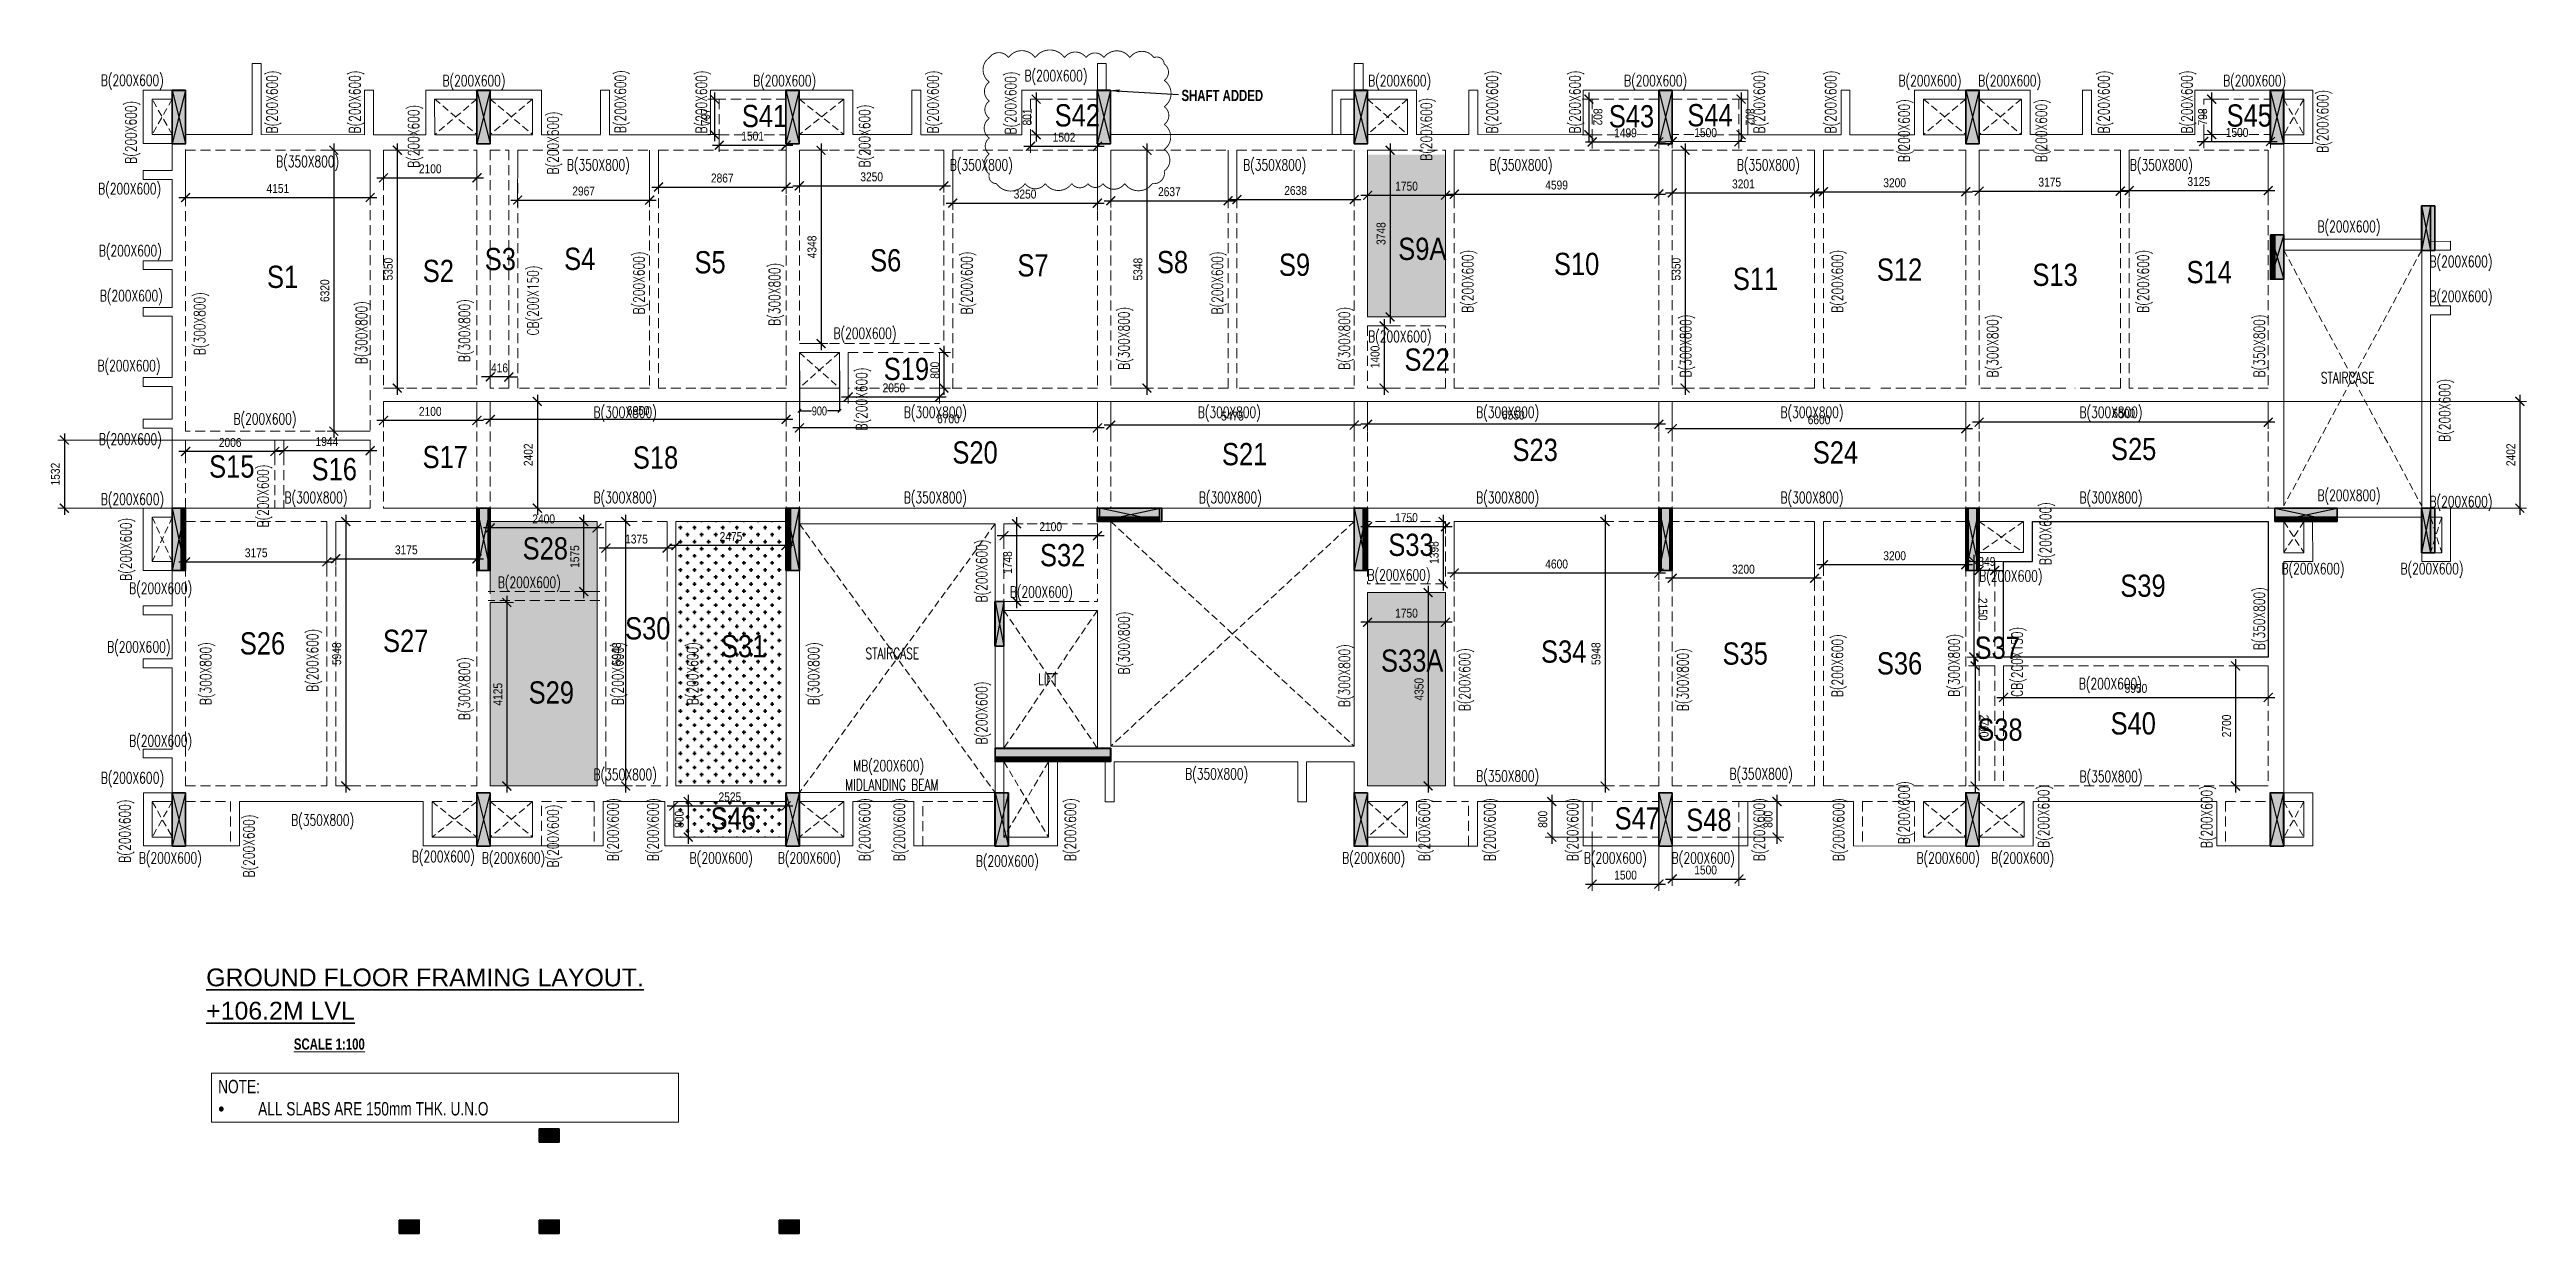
# Model space of a CAD drawing. Header units: millimetres. Extents: x -23 to 55667, y 48 to 26679.
import ezdxf

# ---------------------------------------------------------------- set-up
doc = ezdxf.new("R2010")
doc.units = ezdxf.units.MM
doc.linetypes.add('DASHED', pattern=[0.75, 0.5, -0.25])
doc.linetypes.add('HIDDEN', pattern=[9.525, 6.35, -3.175])
doc.layers.get('Defpoints').update_dxf_attribs({"color": 1})
for name, color, linetype, lineweight in [('G-ANNO-TEXT', 7, 'Continuous', 18), ('HATCH', 9, 'Continuous', 5), ('S-BEAM-IDEN', 2, 'Continuous', 9), ('S-COL HATCH', 8, 'Continuous', 35), ('S-COLS', 6, 'Continuous', 35), ('S-HEADING', 8, 'Continuous', 35), ('S-SUNKEN HATCH', 9, 'Continuous', 35), ('S_FRAMES', 4, 'Continuous', 9), ('STR-CUTOUT', 1, 'Continuous', 13)]:
    doc.layers.add(name, color=color, linetype=linetype, lineweight=lineweight)
doc.styles.add('Dim.s & Anno.(Misc.)', font='ARIALN.TTF')
doc.styles.add('ROMANS', font='romans.shx', dxfattribs={"width": 0.75})
doc.styles.add('SOBHA', font='swisscl.ttf', dxfattribs={"height": 200})
doc.styles.get("Standard").update_dxf_attribs({"font": 'arial.ttf'})
doc.styles.add('Swis721 LtCn BT_2', font='swisscl.ttf', dxfattribs={"height": 244.992296})
doc.dimstyles.new('A-GFC-100', dxfattribs={"dimscale": 100, "dimtxt": 2, "dimasz": 2, "dimexe": 1.5, "dimexo": 0, "dimgap": 1, "dimtad": 1, "dimdec": 0, "dimdsep": 46, "dimtxsty": 'Dim.s & Anno.(Misc.)', "dimblk": 'ARCHTICK', "dimcen": 0, "dimdle": 1.5, "dimclrd": 256, "dimclre": 8, "dimclrt": 6, "dimazin": 2, "dimtfac": 1, "dimtdec": 0, "dimtix": 1, "dimtmove": 2, "dimatfit": 3, "dimfxl": 1, "dimtolj": 1, "dimlwd": -1, "dimlwe": 9, "dimarcsym": 0})
doc.dimstyles.new('S-50', dxfattribs={"dimscale": 50, "dimtxt": 2.5, "dimasz": 1.5, "dimexe": 0.25, "dimexo": 0.25, "dimgap": 0.1, "dimtad": 0, "dimdec": 0, "dimrnd": 0.0005, "dimzin": 0, "dimdsep": 46, "dimtxsty": 'SOBHA', "dimblk": 'OBLIQUE', "dimcen": 0.09, "dimclrd": 9, "dimclre": 9, "dimclrt": 6, "dimadec": 5, "dimazin": 0, "dimtfac": 1, "dimtdec": 0, "dimtofl": 0, "dimtmove": 0, "dimatfit": 3, "dimfxl": 0.18, "dimtolj": 1, "dimtzin": 0, "dimlwd": -1, "dimlwe": -1, "dimarcsym": 0})

msp = doc.modelspace()

# ---------------------------------------------------------------- texts
at = {"color": 0, "style": 'Dim.s & Anno.(Misc.)'}
for s, p in [('S41', (15542, 24933.4)), ('S42', (22576.1, 24948.6)), ('S43', (35034.9, 24927.9)), ('S44', (36800.7, 24951.5)), ('S45', (48924.8, 24944.4)), ('S9A', (30300.9, 21945.9)), ('S1', (4867, 21316.5)), ('S2', (8368.5, 21449)), ('S3', (9762, 21715.7)), ('S4', (11547.5, 21721.1)), ('S5', (14477.8, 21643.5)), ('S6', (18426.8, 21688)), ('S7', (21738, 21574.6)), ('S8', (24875.5, 21647.6)), ('S9', (27618.5, 21587.9)), ('S10', (33801.2, 21606.4)), ('S11', (37825.1, 21271.2)), ('S12', (41061.4, 21478.4)), ('S13', (44559.4, 21362.1)), ('S14', (48023.8, 21422.3)), ('S19', (18733.2, 19244.7)), ('S22', (30440.7, 19454.5)), ('S20', (20276.3, 17365.8)), ('S21', (26337.6, 17328)), ('S23', (32869.6, 17423.5)), ('S24', (39621.5, 17366.1)), ('S25', (46325.4, 17442.4)), ('S15', (3565.1, 17049.5)), ('S16', (5869.4, 16989.8)), ('S17', (8364.8, 17264.2)), ('S18', (13092.8, 17252.3)), ('S28', (10614.1, 15207.5)), ('S33', (30077.9, 15288.3)), ('S32', (22246.1, 15055.7)), ('S39', (46535.9, 14368.4)), ('S26', (4255.1, 13070.6)), ('S27', (7475.2, 13128)), ('S30', (12918, 13409.4)), ('S31', (15073.2, 13008.7)), ('S34', (33510.9, 12887.2)), ('S37', (43258.8, 12972.6)), ('S33A', (29913, 12684.4)), ('S35', (37593, 12842.2)), ('S36', (41062.7, 12621.6)), ('S29', (10749.3, 11967.2)), ('S40', (46315.9, 11271.2)), ('S38', (43319.5, 11130.9)), ('S46', (14840.1, 9134.2)), ('S47', (35165.7, 9134.9)), ('S48', (36775.9, 9101.4))]:
    msp.add_text(s, height=500, dxfattribs=at).set_placement(p)
at = {"layer": 'G-ANNO-TEXT', "color": 1, "char_height": 250, "width": 4617, "attachment_point": 1, "line_spacing_factor": 0.971848, "style": 'Swis721 LtCn BT_2'}
for s, insert in [('{\\fSwis721 LtCn BT|b1|i0|c0|p34;SHAFT ADDED}', (25426.3, 25770.1)), ('{\\fSwis721 LtCn BT|b1|i0|c0|p34;\\LSCALE 1:100}', (5469.9, 4433.2))]:
    msp.add_mtext(s, dxfattribs=dict(at, insert=insert))
at = {"layer": 'G-ANNO-TEXT', "color": 6, "insert": (3767.3, 3100.6), "char_height": 300, "width": 10202.556, "attachment_point": 4, "style": 'SOBHA', "bg_fill": 16, "box_fill_scale": 1.5, "bg_fill_color": 256, "bg_fill_transparency": 0}
msp.add_mtext('NOTE: \\P\\pxi-3,l3,t3;{\\fSymbol|b0|i0|c2|p18;·^I}ALL SLABS ARE 150mm THK. U.N.O', dxfattribs=at)
at = {"layer": 'S-BEAM-IDEN', "color": 1, "style": 'ROMANS', "width": 0.7}
for p in [(5104.7, 24790.8), (6965.6, 24790.1), (12936.4, 24796.1), (14758.6, 24790.8), (19964.5, 24791.2), (32537.1, 24791.2), (34397.4, 24791.2), (38541.6, 24791.2), (40149, 24791.2), (46288.6, 24791.2), (48157.7, 24791.2), (21711.8, 24764.5), (51211.2, 24356.8), (1931, 24105), (8287.6, 24019.4), (11421.1, 23865.2), (18426.4, 24025.7), (31057.4, 24173.3), (41798.7, 24144.4), (44883.9, 24144.4), (13353.2, 20715.6), (20724.7, 20715.6), (26357.7, 20715.6), (31988.6, 20756.7), (40298.8, 20756.7), (47173.8, 20756.7), (18359.6, 18111.8), (4900.8, 15926), (44977.2, 15077.7), (1819, 14725.7), (21060.6, 14238.7), (6014, 12229.2), (40298.8, 12108.6), (12879.9, 11927.8), (14559.3, 11927.8), (31918.4, 11798.6), (21060.6, 11047.2), (41798.7, 8802.8), (44935.1, 8721.3), (48602.6, 8715.1), (1795.7, 8388.4), (11421.1, 8281.3), (12770.4, 8422.3), (13669.5, 8422.3), (18426.4, 8422.3), (19205.9, 8422.3), (23054, 8422.3), (31011.1, 8422.3), (32483.4, 8422.3), (34345.5, 8422.3), (38541.7, 8422.3), (40326.8, 8422.3), (4585.3, 8056.5)]:
    msp.add_text('B(200X600)', height=250, rotation=90, dxfattribs=at).set_placement(p)
for s, p in [('B(200X600)', (21894.4, 25965)), ('B(200X600)', (1129.9, 25861.9)), ('B(200X600)', (8810.3, 25853.4)), ('B(200X600)', (15796.5, 25853.4)), ('B(200X600)', (29624.2, 25853.3)), ('B(200X600)', (35376.1, 25853.3)), ('B(200X600)', (41545.6, 25853.3)), ('B(200X600)', (43339, 25853.3)), ('B(200X600)', (48848.3, 25853.3)), ('B(200X600)', (1071.5, 23421.5)), ('B(200X600)', (50968.4, 22572.4)), ('B(200X600)', (1084.4, 22028.7)), ('B(200X600)', (53489.2, 21784.4)), ('B(200X600)', (1108.2, 21014.9)), ('B(200X600)', (53489.2, 21003.3)), ('B(200X600)', (17602.5, 20169.5)), ('B(200X600)', (29627, 20099.9)), ('B(200X600)', (1054.3, 19442.8)), ('B(200X600)', (4111.8, 18245.4)), ('B(200X600)', (1084.4, 17790.1)), ('B(200X600)', (1132.8, 16439.8)), ('B(200X600)', (53489.2, 16385.5)), ('B(200X600)', (50157.9, 14876.7)), ('B(200X600)', (52831.2, 14876.7)), ('B(200X600)', (1765.4, 14435.9)), ('B(200X600)', (10055.6, 14567.8)), ('B(200X600)', (21570, 14351.7)), ('B(200X600)', (29605.3, 14735.1)), ('B(200X600)', (43364.6, 14711.2)), ('B(200X600)', (1275.3, 13116.6)), ('B(200X600)', (45602.1, 12288.9)), ('B(200X600)', (1765.4, 11004.8)), ('MB(200X600)', (18044, 10444.9)), ('B(200X600)', (1132.8, 10171)), ('MIDLANDING BEAM', (17864.3, 10013.4)), ('B(200X600)', (1986.6, 8367.9)), ('B(200X600)', (8121.1, 8401.7)), ('B(200X600)', (9699.5, 8367.9)), ('B(200X600)', (14368.8, 8367.9)), ('B(200X600)', (16348.8, 8367.9)), ('B(200X600)', (20803, 8298.7)), ('B(200X600)', (29038.4, 8367.9)), ('B(200X600)', (34469.7, 8367.9)), ('B(200X600)', (36447.7, 8367.9)), ('B(200X600)', (41956, 8367.9)), ('B(200X600)', (43631.2, 8367.9))]:
    msp.add_text(s, height=250, dxfattribs=at).set_placement(p)
at = {"layer": 'S-BEAM-IDEN', "color": 3, "style": 'ROMANS', "width": 0.7}
for s, p in [('B(350X800)', (5071.3, 24034.7)), ('B(350X800)', (11604.8, 23958.7)), ('B(350X800)', (20214.7, 23958.7)), ('B(350X800)', (26815, 23958.7)), ('B(350X800)', (32352.2, 23958.7)), ('B(350X800)', (37911.4, 23958.7)), ('B(350X800)', (46750.5, 23958.7)), ('STAIRCASE', (51044.8, 19170.9)), ('STAIRCASE', (51044.8, 19170.9)), ('STAIRCASE', (51044.8, 19169.8)), ('B(300X800)', (12210.1, 18394.7)), ('B(300X800)', (19181.8, 18394.7)), ('B(300X800)', (25793.9, 18394.7)), ('B(300X800)', (32052.8, 18394.7)), ('B(300X800)', (38896.9, 18394.7)), ('B(300X800)', (45614.7, 18394.7)), ('B(300X800)', (5261.2, 16477.2)), ('B(300X800)', (12210.1, 16477.2)), ('B(350X800)', (19181.8, 16477.2)), ('B(300X800)', (25816.4, 16477.2)), ('B(300X800)', (32052.8, 16477.2)), ('B(300X800)', (38896.9, 16477.2)), ('B(300X800)', (45614.7, 16477.2)), ('B(200X800)', (50968.4, 16527.2)), ('STAIRCASE', (18319.8, 12969.9)), ('STAIRCASE', (18319.8, 12969.9)), ('STAIRCASE', (18319.8, 12968.8)), ('LIFT', (22203.7, 12390.2)), ('LIFT', (22203.7, 12390.2)), ('LIFT', (22203.7, 12389.1)), ('B(350X800)', (12210.1, 10245.8)), ('B(350X800)', (25507, 10259.6)), ('B(350X800)', (32052.8, 10212.2)), ('B(350X800)', (37751.5, 10261.1)), ('B(350X800)', (45614.7, 10201.9)), ('B(350X800)', (5406.1, 9221.8))]:
    msp.add_text(s, height=250, dxfattribs=at).set_placement(p)
for s, p in [('CB(200X150)', (10971.3, 20249)), ('B(300X800)', (16401.8, 20465.2)), ('B(300X800)', (3477.1, 19806.2)), ('B(300X800)', (7114.3, 19598.8)), ('B(300X800)', (9429.4, 19645.1)), ('B(300X800)', (24257.4, 19470.8)), ('B(300X800)', (29213, 19470.8)), ('B(300X800)', (36888.6, 19303.9)), ('B(300X800)', (43788.6, 19304.4)), ('B(350X800)', (49783.8, 19304.4)), ('B(200X600)', (53953.5, 17853.9)), ('B(350X800)', (49783.8, 13171.2)), ('B(300X800)', (24257.4, 12623)), ('B(300X800)', (42921.4, 12115.9)), ('CB(200X150)', (44339.4, 12115.9)), ('B(300X800)', (3613.5, 11927.8)), ('B(300X800)', (9429.4, 11591.6)), ('B(300X800)', (17281, 11927.8)), ('B(300X800)', (29213, 11885.6)), ('B(300X800)', (36822.7, 11798.6))]:
    msp.add_text(s, height=250, rotation=90, dxfattribs=at).set_placement(p)
at = {"layer": 'S-HEADING', "color": 6}
for s, p in [('%%UGROUND FLOOR FRAMING LAYOUT.', (3498.6, 5607.9)), ('%%U+106.2M LVL', (3498.6, 4859.4))]:
    msp.add_text(s, height=400, rotation=359.99719, dxfattribs=at).set_placement(p)

# ---------------------------------------------------------------- blocks, each defined once
blk = doc.blocks.new('A$C16acb9dc')
at = {"layer": 'S-COL HATCH'}
h = blk.add_hatch(color=8, dxfattribs=at)
h.dxf.hatch_style = 1
h.paths.add_polyline_path([(300, 17000), (0, 17000), (0, 15800), (300, 15800)])
h = blk.add_hatch(color=8, dxfattribs=at)
h.dxf.hatch_style = 1
h.paths.add_polyline_path([(7151, 17000), (6851, 17000), (6851, 15800), (7151, 15800)])
h = blk.add_hatch(color=8, dxfattribs=at)
h.dxf.hatch_style = 1
h.paths.add_polyline_path([(14100, 17000), (13800, 17000), (13800, 15800), (14100, 15800)])
h = blk.add_hatch(color=8, dxfattribs=at)
h.dxf.hatch_style = 1
h.paths.add_polyline_path([(21100, 17000), (20800, 17000), (20800, 15800), (21100, 15800)])
h = blk.add_hatch(color=8, dxfattribs=at)
h.dxf.hatch_style = 1
h.paths.add_polyline_path([(26875, 17000), (26575, 17000), (26575, 15800), (26875, 15800)])
h = blk.add_hatch(color=8, dxfattribs=at)
h.dxf.hatch_style = 1
h.paths.add_polyline_path([(33725, 17000), (33425, 17000), (33425, 15800), (33725, 15800)])
h = blk.add_hatch(color=8, dxfattribs=at)
h.dxf.hatch_style = 1
h.paths.add_polyline_path([(40626, 17000), (40326, 17000), (40326, 15800), (40626, 15800)])
h = blk.add_hatch(color=8, dxfattribs=at)
h.dxf.hatch_style = 1
h.paths.add_polyline_path([(47475, 17000), (47175, 17000), (47175, 15800), (47475, 15800)])
h = blk.add_hatch(color=8, dxfattribs=at)
h.dxf.hatch_style = 1
h.paths.add_polyline_path([(50777, 14400), (50577, 14400), (50577, 13400), (50777, 13400)])
h = blk.add_hatch(dxfattribs=at)
h.set_pattern_fill('ANSI31', color=8, scale=8)
h.set_pattern_definition([(45, (-490725.384, 57679.764), (-17.9605122, 17.9605122), [])])
h.paths.add_polyline_path([(47276, 13750), (47176, 13750), (47176, 12750), (47276, 12750)])
h = blk.add_hatch(color=8, dxfattribs=at)
h.dxf.hatch_style = 1
h.paths.add_polyline_path([(47276, 12750), (47476, 12750), (47476, 13750), (47276, 13750)])
h = blk.add_hatch(color=8, dxfattribs=at)
h.dxf.hatch_style = 1
h.paths.add_polyline_path([(200, 7600), (0, 7600), (0, 6200), (200, 6200)])
h = blk.add_hatch(dxfattribs=at)
h.set_pattern_fill('ANSI31', color=8, scale=8)
h.set_pattern_definition([(45, (-538833.436, 51529.817), (-17.9605122, 17.9605122), [])])
h.paths.add_polyline_path([(200, 6200), (300, 6200), (300, 7600), (200, 7600)])
h = blk.add_hatch(dxfattribs=at)
h.set_pattern_fill('ANSI31', color=8, scale=8)
h.set_pattern_definition([(45, (-532500.815, 51529.817), (-17.9605122, 17.9605122), [])])
h.paths.add_polyline_path([(6851, 6200), (6901, 6200), (6901, 7600), (6851, 7600)])
h = blk.add_hatch(color=8, dxfattribs=at)
h.dxf.hatch_style = 1
h.paths.add_polyline_path([(7101, 7600), (6901, 7600), (6901, 6200), (7101, 6200)])
h = blk.add_hatch(dxfattribs=at)
h.set_pattern_fill('ANSI31', color=8, scale=8)
h.set_pattern_definition([(45, (-531932.426, 51529.817), (-17.9605122, 17.9605122), [])])
h.paths.add_polyline_path([(7151, 7600), (7101, 7600), (7101, 6200), (7151, 6200)])
h = blk.add_hatch(dxfattribs=at)
h.set_pattern_fill('ANSI31', color=8, scale=8)
h.set_pattern_definition([(45, (-526115.113, 51529.817), (-17.9605122, 17.9605122), [])])
h.paths.add_polyline_path([(13901, 7600), (13801, 7600), (13801, 6200), (13901, 6200)])
h = blk.add_hatch(color=8, dxfattribs=at)
h.dxf.hatch_style = 1
h.paths.add_polyline_path([(14101, 7600), (13901, 7600), (13901, 6200), (14101, 6200)])
h = blk.add_hatch(color=8, dxfattribs=at)
h.dxf.hatch_style = 1
h.paths.add_polyline_path([(20800, 7600), (20800, 7400), (22200, 7400), (22200, 7600)])
h = blk.add_hatch(dxfattribs=at)
h.set_pattern_fill('ANSI31', color=8, scale=8, angle=-90)
h.set_pattern_definition([(315, (66129.657, 547224.291), (17.9605122, 17.9605122), [])])
h.paths.add_polyline_path([(20800, 7400), (20800, 7300), (22200, 7300), (22200, 7400)])
h = blk.add_hatch(color=8, dxfattribs=at)
h.dxf.hatch_style = 1
h.paths.add_polyline_path([(26775, 7600), (26575, 7600), (26575, 6200), (26775, 6200)])
h = blk.add_hatch(dxfattribs=at)
h.set_pattern_fill('ANSI31', color=8, scale=8)
h.set_pattern_definition([(45, (-512258.491, 51529.878), (-17.9605122, 17.9605122), [])])
h.paths.add_polyline_path([(26775, 6200), (26875, 6200), (26875, 7600), (26775, 7600)])
h = blk.add_hatch(dxfattribs=at)
h.set_pattern_fill('ANSI31', color=8, scale=8)
h.set_pattern_definition([(45, (-505925.804, 51529.878), (-17.9605122, 17.9605122), [])])
h.paths.add_polyline_path([(33426, 6200), (33476, 6200), (33476, 7600), (33426, 7600)])
h = blk.add_hatch(color=8, dxfattribs=at)
h.dxf.hatch_style = 1
h.paths.add_polyline_path([(33676, 7600), (33476, 7600), (33476, 6200), (33676, 6200)])
h = blk.add_hatch(dxfattribs=at)
h.set_pattern_fill('ANSI31', color=8, scale=8)
h.set_pattern_definition([(45, (-505357.416, 51529.878), (-17.9605122, 17.9605122), [])])
h.paths.add_polyline_path([(33726, 7600), (33676, 7600), (33676, 6200), (33726, 6200)])
h = blk.add_hatch(dxfattribs=at)
h.set_pattern_fill('ANSI31', color=8, scale=8)
h.set_pattern_definition([(45, (-499025.281, 51529.878), (-17.9605122, 17.9605122), [])])
h.paths.add_polyline_path([(40327, 6200), (40377, 6200), (40377, 7600), (40327, 7600)])
h = blk.add_hatch(color=8, dxfattribs=at)
h.dxf.hatch_style = 1
h.paths.add_polyline_path([(40577, 7600), (40377, 7600), (40377, 6200), (40577, 6200)])
h = blk.add_hatch(dxfattribs=at)
h.set_pattern_fill('ANSI31', color=8, scale=8)
h.set_pattern_definition([(45, (-498456.893, 51529.878), (-17.9605122, 17.9605122), [])])
h.paths.add_polyline_path([(40627, 7600), (40577, 7600), (40577, 6200), (40627, 6200)])
h = blk.add_hatch(color=8, dxfattribs=at)
h.dxf.hatch_style = 1
h.paths.add_polyline_path([(48677, 7400), (48677, 7600), (47277, 7600), (47277, 7400)])
h = blk.add_hatch(dxfattribs=at)
h.set_pattern_fill('ANSI31', color=8, scale=8, angle=-90)
h.set_pattern_definition([(315, (92606.318, 545500.954), (17.9605122, 17.9605122), [])])
h.paths.add_polyline_path([(48677, 7400), (48677, 7300), (47277, 7300), (47277, 7400)])
h = blk.add_hatch(color=8, dxfattribs=at)
h.dxf.hatch_style = 1
h.paths.add_polyline_path([(50777, 7600), (50577, 7600), (50577, 6600), (50777, 6600)])
h = blk.add_hatch(color=8, dxfattribs=at)
h.dxf.hatch_style = 1
h.paths.add_polyline_path([(18701, 5500), (18501, 5500), (18501, 4500), (18701, 4500)])
h = blk.add_hatch(dxfattribs=at)
h.set_pattern_fill('ANSI31', color=8, scale=8, angle=-90)
h.set_pattern_definition([(315, (63831.204, 541823.95), (17.9605122, 17.9605122), [])])
h.paths.add_polyline_path([(18501, 2000), (18501, 1900), (21101, 1900), (21101, 2000)])
h = blk.add_hatch(color=8, dxfattribs=at)
h.dxf.hatch_style = 1
h.paths.add_polyline_path([(18502, 2200), (18502, 2000), (21101, 2000), (21101, 2200)])
h = blk.add_hatch(color=8, dxfattribs=at)
h.dxf.hatch_style = 1
h.paths.add_polyline_path([(300, 1200), (0, 1200), (0, 0), (300, 0)])
h = blk.add_hatch(color=8, dxfattribs=at)
h.dxf.hatch_style = 1
h.paths.add_polyline_path([(7151, 1200), (6851, 1200), (6851, 0), (7151, 0)])
h = blk.add_hatch(color=8, dxfattribs=at)
h.dxf.hatch_style = 1
h.paths.add_polyline_path([(14101, 1200), (13801, 1200), (13801, 0), (14101, 0)])
h = blk.add_hatch(color=8, dxfattribs=at)
h.dxf.hatch_style = 1
h.paths.add_polyline_path([(18801, 1200), (18501, 1200), (18501, 0), (18801, 0)])
h = blk.add_hatch(color=8, dxfattribs=at)
h.dxf.hatch_style = 1
h.paths.add_polyline_path([(26875, 1200), (26575, 1200), (26575, 0), (26875, 0)])
h = blk.add_hatch(color=8, dxfattribs=at)
h.dxf.hatch_style = 1
h.paths.add_polyline_path([(33726, 1200), (33426, 1200), (33426, 0), (33726, 0)])
h = blk.add_hatch(color=8, dxfattribs=at)
h.dxf.hatch_style = 1
h.paths.add_polyline_path([(40626, 1200), (40326, 1200), (40326, 0), (40626, 0)])
h = blk.add_hatch(color=8, dxfattribs=at)
h.dxf.hatch_style = 1
h.paths.add_polyline_path([(47475, 1200), (47175, 1200), (47175, 0), (47475, 0)])
at = {"layer": 'S-COLS'}
for points in [[(300, 17000), (0, 17000), (0, 15800), (300, 15800)], [(7151, 17000), (6851, 17000), (6851, 15800), (7151, 15800)], [(14100, 17000), (13800, 17000), (13800, 15800), (14100, 15800)], [(21100, 17000), (20800, 17000), (20800, 15800), (21100, 15800)], [(26875, 17000), (26575, 17000), (26575, 15800), (26875, 15800)], [(33725, 17000), (33425, 17000), (33425, 15800), (33725, 15800)], [(40626, 17000), (40326, 17000), (40326, 15800), (40626, 15800)], [(47475, 17000), (47175, 17000), (47175, 15800), (47475, 15800)], [(50777, 14400), (50577, 14400), (50577, 13400), (50777, 13400)], [(47176, 13750), (47476, 13750), (47476, 12750), (47176, 12750)], [(47176, 13750), (47276, 13750), (47276, 12750), (47176, 12750)], [(300, 7600), (0, 7600), (0, 6200), (300, 6200)], [(300, 7600), (200, 7600), (200, 6200), (300, 6200)], [(7151, 7600), (6851, 7600), (6851, 6200), (7151, 6200)], [(6851, 7600), (6901, 7600), (6901, 6200), (6851, 6200)], [(7151, 7600), (7101, 7600), (7101, 6200), (7151, 6200)], [(14101, 7600), (13801, 7600), (13801, 6200), (14101, 6200)], [(13801, 7600), (13901, 7600), (13901, 6200), (13801, 6200)], [(22200, 7600), (22200, 7300), (20800, 7300), (20800, 7600)], [(22200, 7300), (22200, 7400), (20800, 7400), (20800, 7300)], [(26875, 7600), (26575, 7600), (26575, 6200), (26875, 6200)], [(26875, 7600), (26775, 7600), (26775, 6200), (26875, 6200)], [(33726, 7600), (33426, 7600), (33426, 6200), (33726, 6200)], [(33426, 7600), (33476, 7600), (33476, 6200), (33426, 6200)], [(33726, 7600), (33676, 7600), (33676, 6200), (33726, 6200)], [(40627, 7600), (40327, 7600), (40327, 6200), (40627, 6200)], [(40327, 7600), (40377, 7600), (40377, 6200), (40327, 6200)], [(40627, 7600), (40577, 7600), (40577, 6200), (40627, 6200)], [(48677, 7300), (48677, 7600), (47277, 7600), (47277, 7300)], [(48677, 7300), (48677, 7400), (47277, 7400), (47277, 7300)], [(50777, 7600), (50577, 7600), (50577, 6600), (50777, 6600)], [(18701, 5500), (18501, 5500), (18501, 4500), (18701, 4500)], [(21101, 1900), (21101, 2000), (18501, 2000), (18501, 1900)], [(21101, 2200), (21101, 1900), (18502, 1900), (18502, 2200)], [(300, 1200), (0, 1200), (0, 0), (300, 0)], [(7151, 1200), (6851, 1200), (6851, 0), (7151, 0)], [(14101, 1200), (13801, 1200), (13801, 0), (14101, 0)], [(18801, 1200), (18501, 1200), (18501, 0), (18801, 0)], [(26875, 1200), (26575, 1200), (26575, 0), (26875, 0)], [(33726, 1200), (33426, 1200), (33426, 0), (33726, 0)], [(40626, 1200), (40326, 1200), (40326, 0), (40626, 0)], [(47475, 1200), (47175, 1200), (47175, 0), (47475, 0)]]:
    blk.add_lwpolyline(points, close=True, dxfattribs=at)
blk = doc.blocks.new('A$C292141ff')
at = {"layer": 'HATCH'}
h = blk.add_hatch(color=8, dxfattribs=at)
h.dxf.hatch_style = 1
h.paths.add_polyline_path([(8555, -1156), (8555, -1156), (8706, -1156), (8706, -856), (8256, -856), (8256, -1156), (8305, -1156), (8305, -1156)])
at = {"layer": 'S-COL HATCH'}
h = blk.add_hatch(color=8, dxfattribs=at)
h.dxf.hatch_style = 1
h.paths.add_polyline_path([(300, 22501), (0, 22501), (0, 21301), (300, 21301)])
h = blk.add_hatch(color=8, dxfattribs=at)
h.dxf.hatch_style = 1
h.paths.add_polyline_path([(7151, 22501), (6851, 22501), (6851, 21301), (7151, 21301)])
h = blk.add_hatch(color=8, dxfattribs=at)
h.dxf.hatch_style = 1
h.paths.add_polyline_path([(14100, 22501), (13800, 22501), (13800, 21301), (14100, 21301)])
h = blk.add_hatch(color=8, dxfattribs=at)
h.dxf.hatch_style = 1
h.paths.add_polyline_path([(21100, 22501), (20800, 22501), (20800, 21301), (21100, 21301)])
h = blk.add_hatch(color=8, dxfattribs=at)
h.dxf.hatch_style = 1
h.paths.add_polyline_path([(26875, 22501), (26575, 22501), (26575, 21301), (26875, 21301)])
h = blk.add_hatch(color=8, dxfattribs=at)
h.dxf.hatch_style = 1
h.paths.add_polyline_path([(33725, 22501), (33425, 22501), (33425, 21301), (33725, 21301)])
h = blk.add_hatch(color=8, dxfattribs=at)
h.dxf.hatch_style = 1
h.paths.add_polyline_path([(40626, 22501), (40326, 22501), (40326, 21301), (40626, 21301)])
h = blk.add_hatch(color=8, dxfattribs=at)
h.dxf.hatch_style = 1
h.paths.add_polyline_path([(47475, 22501), (47175, 22501), (47175, 21301), (47475, 21301)])
h = blk.add_hatch(color=8, dxfattribs=at)
h.dxf.hatch_style = 1
h.paths.add_polyline_path([(50877, 19901), (50577, 19901), (50577, 18901), (50877, 18901)])
h = blk.add_hatch(color=8, dxfattribs=at)
h.dxf.hatch_style = 1
h.paths.add_polyline_path([(47176, 19251), (47476, 19251), (47476, 18251), (47176, 18251)])
h = blk.add_hatch(color=8, dxfattribs=at)
h.dxf.hatch_style = 1
h.paths.add_polyline_path([(300, 13101), (0, 13101), (0, 11701), (300, 11701)])
h = blk.add_hatch(color=8, dxfattribs=at)
h.dxf.hatch_style = 1
h.paths.add_polyline_path([(7151, 13101), (6851, 13101), (6851, 11701), (7151, 11701)])
h = blk.add_hatch(color=8, dxfattribs=at)
h.dxf.hatch_style = 1
h.paths.add_polyline_path([(14101, 13101), (13801, 13101), (13801, 11701), (14101, 11701)])
h = blk.add_hatch(color=8, dxfattribs=at)
h.dxf.hatch_style = 1
h.paths.add_polyline_path([(22252, 12801), (22252, 13101), (20852, 13101), (20852, 12801)])
h = blk.add_hatch(color=8, dxfattribs=at)
h.dxf.hatch_style = 1
h.paths.add_polyline_path([(26875, 13101), (26575, 13101), (26575, 11701), (26875, 11701)])
h = blk.add_hatch(color=8, dxfattribs=at)
h.dxf.hatch_style = 1
h.paths.add_polyline_path([(33726, 13101), (33426, 13101), (33426, 11701), (33726, 11701)])
h = blk.add_hatch(color=8, dxfattribs=at)
h.dxf.hatch_style = 1
h.paths.add_polyline_path([(40626, 13101), (40326, 13101), (40326, 11701), (40626, 11701)])
h = blk.add_hatch(color=8, dxfattribs=at)
h.dxf.hatch_style = 1
h.paths.add_polyline_path([(47277, 13100), (47277, 12800), (48677, 12800), (48677, 13100)])
h = blk.add_hatch(color=8, dxfattribs=at)
h.dxf.hatch_style = 1
h.paths.add_polyline_path([(50877, 13101), (50577, 13101), (50577, 12101), (50877, 12101)])
h = blk.add_hatch(color=8, dxfattribs=at)
h.dxf.hatch_style = 1
h.paths.add_polyline_path([(18701, 11001), (18501, 11001), (18501, 10001), (18701, 10001)])
h = blk.add_hatch(color=8, dxfattribs=at)
h.dxf.hatch_style = 1
h.paths.add_polyline_path([(18502, 7700), (21101, 7700), (21101, 7401), (18502, 7401)])
h = blk.add_hatch(color=8, dxfattribs=at)
h.dxf.hatch_style = 1
h.paths.add_polyline_path([(300, 6701), (0, 6701), (0, 5501), (300, 5501)])
h = blk.add_hatch(color=8, dxfattribs=at)
h.dxf.hatch_style = 1
h.paths.add_polyline_path([(7151, 6701), (6851, 6701), (6851, 5501), (7151, 5501)])
h = blk.add_hatch(color=8, dxfattribs=at)
h.dxf.hatch_style = 1
h.paths.add_polyline_path([(14102, 6701), (13802, 6701), (13802, 5501), (14102, 5501)])
h = blk.add_hatch(color=8, dxfattribs=at)
h.dxf.hatch_style = 1
h.paths.add_polyline_path([(18801, 6701), (18501, 6701), (18501, 5501), (18801, 5501)])
h = blk.add_hatch(color=8, dxfattribs=at)
h.dxf.hatch_style = 1
h.paths.add_polyline_path([(26875, 6701), (26575, 6701), (26575, 5501), (26875, 5501)])
h = blk.add_hatch(color=8, dxfattribs=at)
h.dxf.hatch_style = 1
h.paths.add_polyline_path([(33726, 6701), (33426, 6701), (33426, 5501), (33726, 5501)])
h = blk.add_hatch(color=8, dxfattribs=at)
h.dxf.hatch_style = 1
h.paths.add_polyline_path([(40626, 6701), (40326, 6701), (40326, 5501), (40626, 5501)])
h = blk.add_hatch(color=8, dxfattribs=at)
h.dxf.hatch_style = 1
h.paths.add_polyline_path([(47475, 6701), (47175, 6701), (47175, 5501), (47475, 5501)])
h = blk.add_hatch(color=8, dxfattribs=at)
h.dxf.hatch_style = 1
h.paths.add_polyline_path([(5106, -2912), (5556, -2912), (5556, -3212), (5106, -3212)])
h = blk.add_hatch(color=8, dxfattribs=at)
h.dxf.hatch_style = 1
h.paths.add_polyline_path([(8256, -2912), (8706, -2912), (8706, -3212), (8256, -3212)])
h = blk.add_hatch(color=8, dxfattribs=at)
h.dxf.hatch_style = 1
h.paths.add_polyline_path([(13651, -2912), (14101, -2912), (14101, -3212), (13651, -3212)])
at = {"layer": 'Defpoints', "color": 3}
for p, q in [((300, 22501), (0, 21301)), ((0, 22501), (300, 21301)), ((7151, 22501), (6851, 21301)), ((6851, 22501), (7151, 21301)), ((14100, 22501), (13800, 21301)), ((13800, 22501), (14100, 21301)), ((21100, 22501), (20800, 21301)), ((20800, 22501), (21100, 21301)), ((26875, 22501), (26575, 21301)), ((26575, 22501), (26875, 21301)), ((33725, 22501), (33425, 21301)), ((33425, 22501), (33725, 21301)), ((40626, 22501), (40326, 21301)), ((40326, 22501), (40626, 21301)), ((47475, 22501), (47175, 21301)), ((47175, 22501), (47475, 21301)), ((50777, 19901), (50577, 18901)), ((50577, 19901), (50777, 18901)), ((47476, 19251), (47177, 18251)), ((47177, 19251), (47476, 18251)), ((300, 13101), (0, 11701)), ((0, 13101), (300, 11701)), ((7151, 13101), (6851, 11701)), ((6851, 13101), (7151, 11701)), ((14101, 13101), (13801, 11701)), ((13801, 13101), (14101, 11701)), ((22252, 12801, 0), (20852, 13101, 0)), ((22252, 13101, 0), (20852, 12801, 0)), ((26875, 13101), (26575, 11701)), ((26575, 13101), (26875, 11701)), ((33726, 13101), (33426, 11701)), ((33426, 13101), (33726, 11701)), ((40626, 13101), (40326, 11701)), ((40326, 13101), (40626, 11701)), ((47277, 13101), (48677, 12801)), ((47277, 12801), (48677, 13101)), ((50777, 13101), (50577, 12101)), ((50577, 13101), (50777, 12101)), ((18702, 11001), (18502, 10001)), ((18502, 11001), (18702, 10001)), ((300, 6701), (0, 5501)), ((0, 6701), (300, 5501)), ((7151, 6701), (6851, 5501)), ((6851, 6701), (7151, 5501)), ((14101, 6701), (13801, 5501)), ((13801, 6701), (14101, 5501)), ((18802, 6701), (18502, 5501)), ((18502, 6701), (18802, 5501)), ((26875, 6701), (26575, 5501)), ((26575, 6701), (26875, 5501)), ((33726, 6701), (33426, 5501)), ((33426, 6701), (33726, 5501)), ((40626, 6701), (40326, 5501)), ((40326, 6701), (40626, 5501)), ((47475, 6701), (47175, 5501)), ((47175, 6701), (47475, 5501)), ((8706, -856), (8256, -1156)), ((8256, -856), (8706, -1156)), ((5556, -2912), (5106, -3212)), ((5106, -2912), (5556, -3212)), ((8706, -2912), (8256, -3212)), ((8256, -2912), (8706, -3212)), ((14101, -2912), (13651, -3212)), ((13651, -2912), (14101, -3212))]:
    blk.add_line(p, q, dxfattribs=at)
at = {"layer": 'S-COLS'}
for points in [[(300, 22501), (0, 22501), (0, 21301), (300, 21301)], [(7151, 22501), (6851, 22501), (6851, 21301), (7151, 21301)], [(14100, 22501), (13800, 22501), (13800, 21301), (14100, 21301)], [(21100, 22501), (20800, 22501), (20800, 21301), (21100, 21301)], [(26875, 22501), (26575, 22501), (26575, 21301), (26875, 21301)], [(33725, 22501), (33425, 22501), (33425, 21301), (33725, 21301)], [(40626, 22501), (40326, 22501), (40326, 21301), (40626, 21301)], [(47475, 22501), (47175, 22501), (47175, 21301), (47475, 21301)], [(50877, 19901), (50577, 19901), (50577, 18901), (50877, 18901)], [(47176, 19251), (47476, 19251), (47476, 18251), (47176, 18251)], [(300, 13101), (0, 13101), (0, 11701), (300, 11701)], [(7151, 13101), (6851, 13101), (6851, 11701), (7151, 11701)], [(14101, 13101), (13801, 13101), (13801, 11701), (14101, 11701)], [(26875, 13101), (26575, 13101), (26575, 11701), (26875, 11701)], [(33726, 13101), (33426, 13101), (33426, 11701), (33726, 11701)], [(40626, 13101), (40326, 13101), (40326, 11701), (40626, 11701)], [(47277, 13100), (47277, 12800), (48677, 12800), (48677, 13100)], [(50877, 13101), (50577, 13101), (50577, 12101), (50877, 12101)], [(18701, 11001), (18501, 11001), (18501, 10001), (18701, 10001)], [(18502, 7700), (21101, 7700), (21101, 7401), (18502, 7401)], [(300, 6701), (0, 6701), (0, 5501), (300, 5501)], [(7151, 6701), (6851, 6701), (6851, 5501), (7151, 5501)], [(14102, 6701), (13802, 6701), (13802, 5501), (14102, 5501)], [(18801, 6701), (18501, 6701), (18501, 5501), (18801, 5501)], [(26875, 6701), (26575, 6701), (26575, 5501), (26875, 5501)], [(33726, 6701), (33426, 6701), (33426, 5501), (33726, 5501)], [(40626, 6701), (40326, 6701), (40326, 5501), (40626, 5501)], [(47475, 6701), (47175, 6701), (47175, 5501), (47475, 5501)], [(8706, -856), (8706, -1156), (8256, -1156), (8256, -856)], [(5106, -2912), (5556, -2912), (5556, -3212), (5106, -3212)], [(8256, -2912), (8706, -2912), (8706, -3212), (8256, -3212)], [(13651, -2912), (14101, -2912), (14101, -3212), (13651, -3212)]]:
    blk.add_lwpolyline(points, close=True, dxfattribs=at)
at = {"layer": 'S-COLS', "elevation": 0}
blk.add_lwpolyline([(22252, 12801), (22252, 13101), (20852, 13101), (20852, 12801)], close=True, dxfattribs=at)
blk = doc.blocks.new('_Oblique')
at = {"color": 0, "linetype": 'ByBlock', "lineweight": -2}
blk.add_line((-0.5, -0.5), (0.5, 0.5), dxfattribs=at)
blk = doc.blocks.new('*D159')
at = {"color": 9, "transparency": 16777216}
for p, q in [((16836, 19451), (16836, 18535)), ((17735, 19451), (17735, 18535)), ((16836, 18548), (17105, 18548)), ((17735, 18548), (17466, 18548))]:
    blk.add_line(p, q, dxfattribs=at)
at = {"layer": 'Defpoints', "color": 0, "transparency": 16777216}
for p in [(16836, 19464), (17735, 19464), (17735, 18548)]:
    blk.add_point(p, dxfattribs=at)
at = {"color": 9, "transparency": 16777216, "xscale": 75, "yscale": 75, "zscale": 75, "rotation": 180}
blk.add_blockref('_Oblique', (16836, 18548), dxfattribs=at)
at = {"color": 9, "transparency": 16777216, "xscale": 75, "yscale": 75, "zscale": 75}
blk.add_blockref('_Oblique', (17735, 18548), dxfattribs=at)
at = {"color": 6, "transparency": 16777216, "insert": (17286, 18548), "char_height": 200, "attachment_point": 5, "style": 'SOBHA'}
blk.add_mtext('\\A1;900', dxfattribs=at)
blk = doc.blocks.new('_ArchTick')
at = {"color": 0, "linetype": 'ByBlock', "const_width": 0.15}
blk.add_lwpolyline([(-0.5, -0.5), (0.5, 0.5)], dxfattribs=at)
blk = doc.blocks.new('*D85')
at = {"color": 8, "lineweight": 9, "transparency": 16777216}
for p, q in [((3035, 24414), (3035, 23200)), ((7186, 24414), (7186, 23200))]:
    blk.add_line(p, q, dxfattribs=at)
at = {"transparency": 16777216}
blk.add_line((2885, 23350), (7336, 23350), dxfattribs=at)
at = {"layer": 'Defpoints', "color": 0, "transparency": 16777216}
for p in [(3035, 24414), (7186, 24414), (7186, 23350)]:
    blk.add_point(p, dxfattribs=at)
at = {"transparency": 16777216, "xscale": 200, "yscale": 200, "zscale": 200, "rotation": 180}
blk.add_blockref('_ArchTick', (3035, 23350), dxfattribs=at)
at = {"transparency": 16777216, "xscale": 200, "yscale": 200, "zscale": 200}
blk.add_blockref('_ArchTick', (7186, 23350), dxfattribs=at)
at = {"color": 6, "transparency": 16777216, "insert": (5110, 23552), "char_height": 200, "attachment_point": 5, "style": 'Dim.s & Anno.(Misc.)'}
blk.add_mtext('\\A1;4151', dxfattribs=at)
blk = doc.blocks.new('*D86')
at = {"transparency": 16777216}
blk.add_line((6369, 24564), (6369, 17944), dxfattribs=at)
at = {"color": 8, "lineweight": 9, "transparency": 16777216}
for p, q in [((7186, 24414), (6219, 24414)), ((7186, 18094), (6219, 18094))]:
    blk.add_line(p, q, dxfattribs=at)
at = {"layer": 'Defpoints', "color": 0, "transparency": 16777216}
for p in [(7186, 24414), (6369, 18094), (7186, 18094)]:
    blk.add_point(p, dxfattribs=at)
at = {"transparency": 16777216, "xscale": 200, "yscale": 200, "zscale": 200}
for p, rotation in [((6369, 24414), 90), ((6369, 18094), 270)]:
    blk.add_blockref('_ArchTick', p, dxfattribs=dict(at, rotation=rotation))
at = {"color": 6, "transparency": 16777216, "insert": (6167, 21254), "char_height": 200, "attachment_point": 5, "rotation": 90, "style": 'Dim.s & Anno.(Misc.)'}
blk.add_mtext('\\A1;6320', dxfattribs=at)
blk = doc.blocks.new('*D87')
at = {"transparency": 16777216}
blk.add_line((7795, 24564), (7795, 18914), dxfattribs=at)
at = {"color": 8, "lineweight": 9, "transparency": 16777216}
for p, q in [((7486, 24414), (7945, 24414)), ((7486, 19064), (7945, 19064))]:
    blk.add_line(p, q, dxfattribs=at)
at = {"layer": 'Defpoints', "color": 0, "transparency": 16777216}
for p in [(7486, 24414), (7486, 19064), (7795, 19064)]:
    blk.add_point(p, dxfattribs=at)
at = {"transparency": 16777216, "xscale": 200, "yscale": 200, "zscale": 200}
for p, rotation in [((7795, 24414), 90), ((7795, 19064), 270)]:
    blk.add_blockref('_ArchTick', p, dxfattribs=dict(at, rotation=rotation))
at = {"color": 6, "transparency": 16777216, "insert": (7593, 21739), "char_height": 200, "attachment_point": 5, "rotation": 90, "style": 'Dim.s & Anno.(Misc.)'}
blk.add_mtext('\\A1;5350', dxfattribs=at)
blk = doc.blocks.new('*D88')
at = {"color": 8, "lineweight": 9, "transparency": 16777216}
for p, q in [((7486, 24414), (7486, 23643)), ((9586, 24414), (9586, 23643))]:
    blk.add_line(p, q, dxfattribs=at)
at = {"transparency": 16777216}
blk.add_line((7336, 23793), (9736, 23793), dxfattribs=at)
at = {"layer": 'Defpoints', "color": 0, "transparency": 16777216}
for p in [(7486, 24414), (9586, 24414), (9586, 23793)]:
    blk.add_point(p, dxfattribs=at)
at = {"transparency": 16777216, "xscale": 200, "yscale": 200, "zscale": 200, "rotation": 180}
blk.add_blockref('_ArchTick', (7486, 23793), dxfattribs=at)
at = {"transparency": 16777216, "xscale": 200, "yscale": 200, "zscale": 200}
blk.add_blockref('_ArchTick', (9586, 23793), dxfattribs=at)
at = {"color": 6, "transparency": 16777216, "insert": (8536, 23995), "char_height": 200, "attachment_point": 5, "style": 'Dim.s & Anno.(Misc.)'}
blk.add_mtext('\\A1;2100', dxfattribs=at)
blk = doc.blocks.new('*D89')
at = {"color": 8, "lineweight": 9, "transparency": 16777216}
for p, q in [((3036, 17894), (3036, 17487)), ((5041, 17894), (5041, 17487))]:
    blk.add_line(p, q, dxfattribs=at)
at = {"transparency": 16777216}
blk.add_line((5191, 17637), (2886, 17637), dxfattribs=at)
at = {"layer": 'Defpoints', "color": 0, "transparency": 16777216}
for p in [(3036, 17894), (5041, 17894), (3036, 17637)]:
    blk.add_point(p, dxfattribs=at)
at = {"transparency": 16777216, "xscale": 200, "yscale": 200, "zscale": 200, "rotation": 180}
blk.add_blockref('_ArchTick', (3036, 17637), dxfattribs=at)
at = {"transparency": 16777216, "xscale": 200, "yscale": 200, "zscale": 200}
blk.add_blockref('_ArchTick', (5041, 17637), dxfattribs=at)
at = {"color": 6, "transparency": 16777216, "insert": (4038, 17839), "char_height": 200, "attachment_point": 5, "style": 'Dim.s & Anno.(Misc.)'}
blk.add_mtext('\\A1;2006', dxfattribs=at)
blk = doc.blocks.new('*D90')
at = {"color": 8, "lineweight": 9, "transparency": 16777216}
for p, q in [((7186, 17894), (160, 17894)), ((7186, 16362), (160, 16362))]:
    blk.add_line(p, q, dxfattribs=at)
at = {"transparency": 16777216}
blk.add_line((310, 18044), (310, 16212), dxfattribs=at)
at = {"layer": 'Defpoints', "color": 0, "transparency": 16777216}
for p in [(7186, 17894), (310, 16362), (7186, 16362)]:
    blk.add_point(p, dxfattribs=at)
at = {"transparency": 16777216, "xscale": 200, "yscale": 200, "zscale": 200}
for p, rotation in [((310, 17894), 90), ((310, 16362), 270)]:
    blk.add_blockref('_ArchTick', p, dxfattribs=dict(at, rotation=rotation))
at = {"color": 6, "transparency": 16777216, "insert": (108, 17128), "char_height": 200, "attachment_point": 5, "rotation": 90, "style": 'Dim.s & Anno.(Misc.)'}
blk.add_mtext('\\A1;1532', dxfattribs=at)
blk = doc.blocks.new('*D91')
at = {"color": 8, "lineweight": 9, "transparency": 16777216}
for p, q in [((5241, 17894), (5241, 17506)), ((7186, 17894), (7186, 17506))]:
    blk.add_line(p, q, dxfattribs=at)
at = {"transparency": 16777216}
blk.add_line((5091, 17656), (7336, 17656), dxfattribs=at)
at = {"layer": 'Defpoints', "color": 0, "transparency": 16777216}
for p in [(5241, 17894), (7186, 17894), (7186, 17656)]:
    blk.add_point(p, dxfattribs=at)
at = {"transparency": 16777216, "xscale": 200, "yscale": 200, "zscale": 200, "rotation": 180}
blk.add_blockref('_ArchTick', (5241, 17656), dxfattribs=at)
at = {"transparency": 16777216, "xscale": 200, "yscale": 200, "zscale": 200}
blk.add_blockref('_ArchTick', (7186, 17656), dxfattribs=at)
at = {"color": 6, "transparency": 16777216, "insert": (6213, 17858), "char_height": 200, "attachment_point": 5, "style": 'Dim.s & Anno.(Misc.)'}
blk.add_mtext('\\A1;1944', dxfattribs=at)
blk = doc.blocks.new('*D92')
at = {"color": 8, "lineweight": 9, "transparency": 16777216}
for p, q in [((7486, 18764), (7486, 18186)), ((9586, 18764), (9586, 18186))]:
    blk.add_line(p, q, dxfattribs=at)
at = {"transparency": 16777216}
blk.add_line((9736, 18336), (7336, 18336), dxfattribs=at)
at = {"layer": 'Defpoints', "color": 0, "transparency": 16777216}
for p in [(7486, 18764), (9586, 18764), (7486, 18336)]:
    blk.add_point(p, dxfattribs=at)
at = {"transparency": 16777216, "xscale": 200, "yscale": 200, "zscale": 200, "rotation": 180}
blk.add_blockref('_ArchTick', (7486, 18336), dxfattribs=at)
at = {"transparency": 16777216, "xscale": 200, "yscale": 200, "zscale": 200}
blk.add_blockref('_ArchTick', (9586, 18336), dxfattribs=at)
at = {"color": 6, "transparency": 16777216, "insert": (8536, 18538), "char_height": 200, "attachment_point": 5, "style": 'Dim.s & Anno.(Misc.)'}
blk.add_mtext('\\A1;2100', dxfattribs=at)
blk = doc.blocks.new('*D93')
at = {"color": 8, "lineweight": 9, "transparency": 16777216}
for p, q in [((9886, 18764), (9886, 18207)), ((16536, 18764), (16536, 18207))]:
    blk.add_line(p, q, dxfattribs=at)
at = {"transparency": 16777216}
blk.add_line((16686, 18357), (9736, 18357), dxfattribs=at)
at = {"layer": 'Defpoints', "color": 0, "transparency": 16777216}
for p in [(9886, 18764), (16536, 18764), (9886, 18357)]:
    blk.add_point(p, dxfattribs=at)
at = {"transparency": 16777216, "xscale": 200, "yscale": 200, "zscale": 200, "rotation": 180}
blk.add_blockref('_ArchTick', (9886, 18357), dxfattribs=at)
at = {"transparency": 16777216, "xscale": 200, "yscale": 200, "zscale": 200}
blk.add_blockref('_ArchTick', (16536, 18357), dxfattribs=at)
at = {"color": 6, "transparency": 16777216, "insert": (13211, 18559), "char_height": 200, "attachment_point": 5, "style": 'Dim.s & Anno.(Misc.)'}
blk.add_mtext('\\A1;6650', dxfattribs=at)
blk = doc.blocks.new('*D94')
at = {"color": 8, "lineweight": 9, "transparency": 16777216}
for p, q in [((16836, 18764), (16836, 18018)), ((23536, 18764), (23536, 18018))]:
    blk.add_line(p, q, dxfattribs=at)
at = {"transparency": 16777216}
blk.add_line((23686, 18168), (16686, 18168), dxfattribs=at)
at = {"layer": 'Defpoints', "color": 0, "transparency": 16777216}
for p in [(16836, 18764), (23536, 18764), (16836, 18168)]:
    blk.add_point(p, dxfattribs=at)
at = {"transparency": 16777216, "xscale": 200, "yscale": 200, "zscale": 200, "rotation": 180}
blk.add_blockref('_ArchTick', (16836, 18168), dxfattribs=at)
at = {"transparency": 16777216, "xscale": 200, "yscale": 200, "zscale": 200}
blk.add_blockref('_ArchTick', (23536, 18168), dxfattribs=at)
at = {"color": 6, "transparency": 16777216, "insert": (20186, 18370), "char_height": 200, "attachment_point": 5, "style": 'Dim.s & Anno.(Misc.)'}
blk.add_mtext('\\A1;6700', dxfattribs=at)
blk = doc.blocks.new('*D95')
at = {"color": 8, "lineweight": 9, "transparency": 16777216}
for p, q in [((23836, 18764), (23836, 18081)), ((29311, 18764), (29311, 18081))]:
    blk.add_line(p, q, dxfattribs=at)
at = {"transparency": 16777216}
blk.add_line((29461, 18231), (23686, 18231), dxfattribs=at)
at = {"layer": 'Defpoints', "color": 0, "transparency": 16777216}
for p in [(23836, 18764), (29311, 18764), (23836, 18231)]:
    blk.add_point(p, dxfattribs=at)
at = {"transparency": 16777216, "xscale": 200, "yscale": 200, "zscale": 200, "rotation": 180}
blk.add_blockref('_ArchTick', (23836, 18231), dxfattribs=at)
at = {"transparency": 16777216, "xscale": 200, "yscale": 200, "zscale": 200}
blk.add_blockref('_ArchTick', (29311, 18231), dxfattribs=at)
at = {"color": 6, "transparency": 16777216, "insert": (26573, 18433), "char_height": 200, "attachment_point": 5, "style": 'Dim.s & Anno.(Misc.)'}
blk.add_mtext('\\A1;5475', dxfattribs=at)
blk = doc.blocks.new('*D96')
at = {"color": 8, "lineweight": 9, "transparency": 16777216}
for p, q in [((29611, 18764), (29611, 18102)), ((36161, 18764), (36161, 18102))]:
    blk.add_line(p, q, dxfattribs=at)
at = {"transparency": 16777216}
blk.add_line((36311, 18252), (29461, 18252), dxfattribs=at)
at = {"layer": 'Defpoints', "color": 0, "transparency": 16777216}
for p in [(29611, 18764), (36161, 18764), (29611, 18252)]:
    blk.add_point(p, dxfattribs=at)
at = {"transparency": 16777216, "xscale": 200, "yscale": 200, "zscale": 200, "rotation": 180}
blk.add_blockref('_ArchTick', (29611, 18252), dxfattribs=at)
at = {"transparency": 16777216, "xscale": 200, "yscale": 200, "zscale": 200}
blk.add_blockref('_ArchTick', (36161, 18252), dxfattribs=at)
at = {"color": 6, "transparency": 16777216, "insert": (32886, 18454), "char_height": 200, "attachment_point": 5, "style": 'Dim.s & Anno.(Misc.)'}
blk.add_mtext('\\A1;6550', dxfattribs=at)
blk = doc.blocks.new('*D97')
at = {"color": 8, "lineweight": 9, "transparency": 16777216}
for p, q in [((36461, 18764), (36461, 17998)), ((43061, 18764), (43061, 17998))]:
    blk.add_line(p, q, dxfattribs=at)
at = {"transparency": 16777216}
blk.add_line((43211, 18148), (36311, 18148), dxfattribs=at)
at = {"layer": 'Defpoints', "color": 0, "transparency": 16777216}
for p in [(36461, 18764), (43061, 18764), (36461, 18148)]:
    blk.add_point(p, dxfattribs=at)
at = {"transparency": 16777216, "xscale": 200, "yscale": 200, "zscale": 200, "rotation": 180}
blk.add_blockref('_ArchTick', (36461, 18148), dxfattribs=at)
at = {"transparency": 16777216, "xscale": 200, "yscale": 200, "zscale": 200}
blk.add_blockref('_ArchTick', (43061, 18148), dxfattribs=at)
at = {"color": 6, "transparency": 16777216, "insert": (39761, 18350), "char_height": 200, "attachment_point": 5, "style": 'Dim.s & Anno.(Misc.)'}
blk.add_mtext('\\A1;6600', dxfattribs=at)
blk = doc.blocks.new('*D98')
at = {"color": 8, "lineweight": 9, "transparency": 16777216}
for p, q in [((43361, 18764), (43361, 18145)), ((49861, 18764), (49861, 18145))]:
    blk.add_line(p, q, dxfattribs=at)
at = {"transparency": 16777216}
blk.add_line((50011, 18295), (43211, 18295), dxfattribs=at)
at = {"layer": 'Defpoints', "color": 0, "transparency": 16777216}
for p in [(43361, 18764), (49861, 18764), (43361, 18295)]:
    blk.add_point(p, dxfattribs=at)
at = {"transparency": 16777216, "xscale": 200, "yscale": 200, "zscale": 200, "rotation": 180}
blk.add_blockref('_ArchTick', (43361, 18295), dxfattribs=at)
at = {"transparency": 16777216, "xscale": 200, "yscale": 200, "zscale": 200}
blk.add_blockref('_ArchTick', (49861, 18295), dxfattribs=at)
at = {"color": 6, "transparency": 16777216, "insert": (46611, 18497), "char_height": 200, "attachment_point": 5, "style": 'Dim.s & Anno.(Misc.)'}
blk.add_mtext('\\A1;6500', dxfattribs=at)
blk = doc.blocks.new('*D99')
at = {"color": 8, "lineweight": 9, "transparency": 16777216}
for p, q in [((7486, 18764), (55667, 18764)), ((7486, 16362), (55667, 16362))]:
    blk.add_line(p, q, dxfattribs=at)
at = {"transparency": 16777216}
blk.add_line((55517, 18914), (55517, 16212), dxfattribs=at)
at = {"layer": 'Defpoints', "color": 0, "transparency": 16777216}
for p in [(7486, 18764), (7486, 16362), (55517, 16362)]:
    blk.add_point(p, dxfattribs=at)
at = {"transparency": 16777216, "xscale": 200, "yscale": 200, "zscale": 200}
for p, rotation in [((55517, 18764), 90), ((55517, 16362), 270)]:
    blk.add_blockref('_ArchTick', p, dxfattribs=dict(at, rotation=rotation))
at = {"color": 6, "transparency": 16777216, "insert": (55315, 17563), "char_height": 200, "attachment_point": 5, "rotation": 90, "style": 'Dim.s & Anno.(Misc.)'}
blk.add_mtext('\\A1;2402', dxfattribs=at)
blk = doc.blocks.new('*D100')
at = {"transparency": 16777216}
for p, q in [((9886, 19313), (9686, 19313)), ((10302, 19313), (9886, 19313)), ((10302, 19313), (10502, 19313))]:
    blk.add_line(p, q, dxfattribs=at)
at = {"color": 8, "lineweight": 9, "transparency": 16777216}
for p, q in [((9886, 19064), (9886, 19463)), ((10302, 19064), (10302, 19463))]:
    blk.add_line(p, q, dxfattribs=at)
at = {"layer": 'Defpoints', "color": 0, "transparency": 16777216}
for p in [(9886, 19313), (9886, 19064), (10302, 19064)]:
    blk.add_point(p, dxfattribs=at)
at = {"transparency": 16777216, "xscale": 200, "yscale": 200, "zscale": 200}
blk.add_blockref('_ArchTick', (9886, 19313), dxfattribs=at)
at = {"transparency": 16777216, "xscale": 200, "yscale": 200, "zscale": 200, "rotation": 180}
blk.add_blockref('_ArchTick', (10302, 19313), dxfattribs=at)
at = {"color": 6, "transparency": 16777216, "insert": (10094, 19515), "char_height": 200, "attachment_point": 5, "style": 'Dim.s & Anno.(Misc.)'}
blk.add_mtext('\\A1;416', dxfattribs=at)
blk = doc.blocks.new('*D101')
at = {"color": 8, "lineweight": 9, "transparency": 16777216}
for p, q in [((10502, 24414), (10501, 23143)), ((13469, 24412), (13468, 23141))]:
    blk.add_line(p, q, dxfattribs=at)
at = {"transparency": 16777216}
blk.add_line((10351, 23293), (13618, 23291), dxfattribs=at)
at = {"layer": 'Defpoints', "color": 0, "transparency": 16777216}
for p in [(10502, 24414), (13469, 24412), (13468, 23291)]:
    blk.add_point(p, dxfattribs=at)
at = {"transparency": 16777216, "xscale": 200, "yscale": 200, "zscale": 200}
for p, rotation in [((10501, 23293), 179.9586224909352), ((13468, 23291), 359.9586224909352)]:
    blk.add_blockref('_ArchTick', p, dxfattribs=dict(at, rotation=rotation))
at = {"color": 6, "transparency": 16777216, "insert": (11985, 23494), "char_height": 200, "attachment_point": 5, "rotation": 359.9586, "style": 'Dim.s & Anno.(Misc.)'}
blk.add_mtext('\\A1;2967', dxfattribs=at)
blk = doc.blocks.new('*D102')
at = {"color": 8, "lineweight": 9, "transparency": 16777216}
for p, q in [((13669, 24412), (13669, 23435)), ((16536, 24412), (16536, 23435))]:
    blk.add_line(p, q, dxfattribs=at)
at = {"transparency": 16777216}
blk.add_line((13519, 23585), (16686, 23585), dxfattribs=at)
at = {"layer": 'Defpoints', "color": 0, "transparency": 16777216}
for p in [(13669, 24412), (16536, 24412), (16536, 23585)]:
    blk.add_point(p, dxfattribs=at)
at = {"transparency": 16777216, "xscale": 200, "yscale": 200, "zscale": 200, "rotation": 180}
blk.add_blockref('_ArchTick', (13669, 23585), dxfattribs=at)
at = {"transparency": 16777216, "xscale": 200, "yscale": 200, "zscale": 200}
blk.add_blockref('_ArchTick', (16536, 23585), dxfattribs=at)
at = {"color": 6, "transparency": 16777216, "insert": (15102, 23787), "char_height": 200, "attachment_point": 5, "style": 'Dim.s & Anno.(Misc.)'}
blk.add_mtext('\\A1;2867', dxfattribs=at)
blk = doc.blocks.new('*D103')
at = {"color": 8, "lineweight": 9, "transparency": 16777216}
for p, q in [((16836, 24412), (16836, 23462)), ((20086, 24412), (20086, 23462))]:
    blk.add_line(p, q, dxfattribs=at)
at = {"transparency": 16777216}
blk.add_line((16686, 23612), (20236, 23612), dxfattribs=at)
at = {"layer": 'Defpoints', "color": 0, "transparency": 16777216}
for p in [(16836, 24412), (20086, 24412), (20086, 23612)]:
    blk.add_point(p, dxfattribs=at)
at = {"transparency": 16777216, "xscale": 200, "yscale": 200, "zscale": 200, "rotation": 180}
blk.add_blockref('_ArchTick', (16836, 23612), dxfattribs=at)
at = {"transparency": 16777216, "xscale": 200, "yscale": 200, "zscale": 200}
blk.add_blockref('_ArchTick', (20086, 23612), dxfattribs=at)
at = {"color": 6, "transparency": 16777216, "insert": (18461, 23814), "char_height": 200, "attachment_point": 5, "style": 'Dim.s & Anno.(Misc.)'}
blk.add_mtext('\\A1;3250', dxfattribs=at)
blk = doc.blocks.new('*D104')
at = {"transparency": 16777216}
blk.add_line((17322, 24562), (17322, 19914), dxfattribs=at)
at = {"color": 8, "lineweight": 9, "transparency": 16777216}
for p, q in [((16836, 24412), (17472, 24412)), ((16836, 20064), (17472, 20064))]:
    blk.add_line(p, q, dxfattribs=at)
at = {"layer": 'Defpoints', "color": 0, "transparency": 16777216}
for p in [(16836, 24412), (16836, 20064), (17322, 20064)]:
    blk.add_point(p, dxfattribs=at)
at = {"transparency": 16777216, "xscale": 200, "yscale": 200, "zscale": 200}
for p, rotation in [((17322, 24412), 89.9969750730638), ((17322, 20064), 269.9969750730637)]:
    blk.add_blockref('_ArchTick', p, dxfattribs=dict(at, rotation=rotation))
at = {"color": 6, "transparency": 16777216, "insert": (17120, 22238), "char_height": 200, "attachment_point": 5, "rotation": 89.997, "style": 'Dim.s & Anno.(Misc.)'}
blk.add_mtext('\\A1;4348', dxfattribs=at)
blk = doc.blocks.new('*D105')
at = {"color": 8, "lineweight": 9, "transparency": 16777216}
for p, q in [((17935, 19864), (17935, 18715)), ((19986, 19864), (19986, 18715))]:
    blk.add_line(p, q, dxfattribs=at)
at = {"transparency": 16777216}
blk.add_line((17785, 18865), (20136, 18865), dxfattribs=at)
at = {"layer": 'Defpoints', "color": 0, "transparency": 16777216}
for p in [(17935, 19864), (19986, 19864), (19986, 18865)]:
    blk.add_point(p, dxfattribs=at)
at = {"transparency": 16777216, "xscale": 200, "yscale": 200, "zscale": 200, "rotation": 180}
blk.add_blockref('_ArchTick', (17935, 18865), dxfattribs=at)
at = {"transparency": 16777216, "xscale": 200, "yscale": 200, "zscale": 200}
blk.add_blockref('_ArchTick', (19986, 18865), dxfattribs=at)
at = {"color": 6, "transparency": 16777216, "insert": (18961, 19067), "char_height": 200, "attachment_point": 5, "style": 'Dim.s & Anno.(Misc.)'}
blk.add_mtext('\\A1;2050', dxfattribs=at)
blk = doc.blocks.new('*D106')
at = {"color": 8, "lineweight": 9, "transparency": 16777216}
for p, q in [((19986, 19864), (20235, 19864)), ((19986, 19064), (20235, 19064))]:
    blk.add_line(p, q, dxfattribs=at)
at = {"transparency": 16777216}
blk.add_line((20085, 20014), (20085, 18914), dxfattribs=at)
at = {"layer": 'Defpoints', "color": 0, "transparency": 16777216}
for p in [(19986, 19864), (19986, 19064), (20085, 19064)]:
    blk.add_point(p, dxfattribs=at)
at = {"transparency": 16777216, "xscale": 200, "yscale": 200, "zscale": 200}
for p, rotation in [((20085, 19864), 90), ((20085, 19064), 270)]:
    blk.add_blockref('_ArchTick', p, dxfattribs=dict(at, rotation=rotation))
at = {"color": 6, "transparency": 16777216, "insert": (19883, 19464), "char_height": 200, "attachment_point": 5, "rotation": 90, "style": 'Dim.s & Anno.(Misc.)'}
blk.add_mtext('\\A1;800', dxfattribs=at)
blk = doc.blocks.new('*D107')
at = {"color": 8, "lineweight": 9, "transparency": 16777216}
for p, q in [((20286, 24414), (20285, 23076)), ((23536, 24412), (23535, 23073))]:
    blk.add_line(p, q, dxfattribs=at)
at = {"transparency": 16777216}
blk.add_line((20135, 23226), (23685, 23223), dxfattribs=at)
at = {"layer": 'Defpoints', "color": 0, "transparency": 16777216}
for p in [(20286, 24414), (23536, 24412), (23535, 23223)]:
    blk.add_point(p, dxfattribs=at)
at = {"transparency": 16777216, "xscale": 200, "yscale": 200, "zscale": 200}
for p, rotation in [((20285, 23226), 179.9531051215326), ((23535, 23223), 359.9531051215326)]:
    blk.add_blockref('_ArchTick', p, dxfattribs=dict(at, rotation=rotation))
at = {"color": 6, "transparency": 16777216, "insert": (21910, 23426), "char_height": 200, "attachment_point": 5, "rotation": 359.9531, "style": 'Dim.s & Anno.(Misc.)'}
blk.add_mtext('\\A1;3250', dxfattribs=at)
blk = doc.blocks.new('*D108')
at = {"color": 8, "lineweight": 9, "transparency": 16777216}
for p, q in [((23836, 24412), (23836, 23128)), ((26473, 24412), (26473, 23128))]:
    blk.add_line(p, q, dxfattribs=at)
at = {"transparency": 16777216}
blk.add_line((23686, 23278), (26623, 23278), dxfattribs=at)
at = {"layer": 'Defpoints', "color": 0, "transparency": 16777216}
for p in [(23836, 24412), (26473, 24412), (26473, 23278)]:
    blk.add_point(p, dxfattribs=at)
at = {"transparency": 16777216, "xscale": 200, "yscale": 200, "zscale": 200, "rotation": 180}
blk.add_blockref('_ArchTick', (23836, 23278), dxfattribs=at)
at = {"transparency": 16777216, "xscale": 200, "yscale": 200, "zscale": 200}
blk.add_blockref('_ArchTick', (26473, 23278), dxfattribs=at)
at = {"color": 6, "transparency": 16777216, "insert": (25154, 23480), "char_height": 200, "attachment_point": 5, "style": 'Dim.s & Anno.(Misc.)'}
blk.add_mtext('\\A1;2637', dxfattribs=at)
blk = doc.blocks.new('*D109')
at = {"color": 8, "lineweight": 9, "transparency": 16777216}
for p, q in [((26673, 24412), (26673, 23155)), ((29311, 24412), (29311, 23155))]:
    blk.add_line(p, q, dxfattribs=at)
at = {"transparency": 16777216}
blk.add_line((26523, 23305), (29461, 23305), dxfattribs=at)
at = {"layer": 'Defpoints', "color": 0, "transparency": 16777216}
for p in [(26673, 24412), (29311, 24412), (29311, 23305)]:
    blk.add_point(p, dxfattribs=at)
at = {"transparency": 16777216, "xscale": 200, "yscale": 200, "zscale": 200, "rotation": 180}
blk.add_blockref('_ArchTick', (26673, 23305), dxfattribs=at)
at = {"transparency": 16777216, "xscale": 200, "yscale": 200, "zscale": 200}
blk.add_blockref('_ArchTick', (29311, 23305), dxfattribs=at)
at = {"color": 6, "transparency": 16777216, "insert": (27992, 23507), "char_height": 200, "attachment_point": 5, "style": 'Dim.s & Anno.(Misc.)'}
blk.add_mtext('\\A1;2638', dxfattribs=at)
blk = doc.blocks.new('*D110')
at = {"color": 8, "lineweight": 9, "transparency": 16777216}
for p, q in [((29611, 24412), (29612, 23249)), ((31361, 24414), (31362, 23252))]:
    blk.add_line(p, q, dxfattribs=at)
at = {"transparency": 16777216}
blk.add_line((29462, 23399), (31512, 23402), dxfattribs=at)
at = {"layer": 'Defpoints', "color": 0, "transparency": 16777216}
for p in [(29611, 24412), (31361, 24414), (31362, 23402)]:
    blk.add_point(p, dxfattribs=at)
at = {"transparency": 16777216, "xscale": 200, "yscale": 200, "zscale": 200}
for p, rotation in [((29612, 23399), 180.0723821273189), ((31362, 23402), 0.0723821273189521)]:
    blk.add_blockref('_ArchTick', p, dxfattribs=dict(at, rotation=rotation))
at = {"color": 6, "transparency": 16777216, "insert": (30487, 23603), "char_height": 200, "attachment_point": 5, "rotation": 0.0724, "style": 'Dim.s & Anno.(Misc.)'}
blk.add_mtext('\\A1;1750', dxfattribs=at)
blk = doc.blocks.new('*D111')
at = {"color": 8, "lineweight": 9, "transparency": 16777216}
for p, q in [((31561, 24412), (31561, 23276)), ((36160, 24414), (36160, 23278))]:
    blk.add_line(p, q, dxfattribs=at)
at = {"transparency": 16777216}
blk.add_line((31411, 23426), (36310, 23428), dxfattribs=at)
at = {"layer": 'Defpoints', "color": 0, "transparency": 16777216}
for p in [(31561, 24412), (36160, 24414), (36160, 23428)]:
    blk.add_point(p, dxfattribs=at)
at = {"transparency": 16777216, "xscale": 200, "yscale": 200, "zscale": 200}
for p, rotation in [((31561, 23426), 180.0276331892934), ((36160, 23428), 0.0276331892933479)]:
    blk.add_blockref('_ArchTick', p, dxfattribs=dict(at, rotation=rotation))
at = {"color": 6, "transparency": 16777216, "insert": (33861, 23629), "char_height": 200, "attachment_point": 5, "rotation": 0.0276, "style": 'Dim.s & Anno.(Misc.)'}
blk.add_mtext('\\A1;4599', dxfattribs=at)
blk = doc.blocks.new('*D112')
at = {"transparency": 16777216}
blk.add_line((24651, 24562), (24651, 18914), dxfattribs=at)
at = {"color": 8, "lineweight": 9, "transparency": 16777216}
for p, q in [((23836, 24412), (24801, 24412)), ((23836, 19064), (24801, 19064))]:
    blk.add_line(p, q, dxfattribs=at)
at = {"layer": 'Defpoints', "color": 0, "transparency": 16777216}
for p in [(23836, 24412), (23836, 19064), (24651, 19064)]:
    blk.add_point(p, dxfattribs=at)
at = {"transparency": 16777216, "xscale": 200, "yscale": 200, "zscale": 200}
for p, rotation in [((24651, 24412), 90), ((24651, 19064), 270)]:
    blk.add_blockref('_ArchTick', p, dxfattribs=dict(at, rotation=rotation))
at = {"color": 6, "transparency": 16777216, "insert": (24449, 21738), "char_height": 200, "attachment_point": 5, "rotation": 90, "style": 'Dim.s & Anno.(Misc.)'}
blk.add_mtext('\\A1;5348', dxfattribs=at)
blk = doc.blocks.new('*D113')
at = {"transparency": 16777216}
blk.add_line((30117, 24562), (30117, 20514), dxfattribs=at)
at = {"color": 8, "lineweight": 9, "transparency": 16777216}
for p, q in [((29611, 24412), (30267, 24412)), ((29611, 20664), (30267, 20664))]:
    blk.add_line(p, q, dxfattribs=at)
at = {"layer": 'Defpoints', "color": 0, "transparency": 16777216}
for p in [(29611, 24412), (29611, 20664), (30117, 20664)]:
    blk.add_point(p, dxfattribs=at)
at = {"transparency": 16777216, "xscale": 200, "yscale": 200, "zscale": 200}
for p, rotation in [((30117, 24412), 90), ((30117, 20664), 270)]:
    blk.add_blockref('_ArchTick', p, dxfattribs=dict(at, rotation=rotation))
at = {"color": 6, "transparency": 16777216, "insert": (29915, 22538), "char_height": 200, "attachment_point": 5, "rotation": 90, "style": 'Dim.s & Anno.(Misc.)'}
blk.add_mtext('\\A1;3748', dxfattribs=at)
blk = doc.blocks.new('*D114')
at = {"transparency": 16777216}
blk.add_line((29982, 20614), (29982, 18914), dxfattribs=at)
at = {"color": 8, "lineweight": 9, "transparency": 16777216}
for p, q in [((29611, 20464), (30132, 20464)), ((29611, 19064), (30132, 19064))]:
    blk.add_line(p, q, dxfattribs=at)
at = {"layer": 'Defpoints', "color": 0, "transparency": 16777216}
for p in [(29611, 20464), (29611, 19064), (29982, 19064)]:
    blk.add_point(p, dxfattribs=at)
at = {"transparency": 16777216, "xscale": 200, "yscale": 200, "zscale": 200}
for p, rotation in [((29982, 20464), 90), ((29982, 19064), 270)]:
    blk.add_blockref('_ArchTick', p, dxfattribs=dict(at, rotation=rotation))
at = {"color": 6, "transparency": 16777216, "insert": (29780, 19764), "char_height": 200, "attachment_point": 5, "rotation": 90, "style": 'Dim.s & Anno.(Misc.)'}
blk.add_mtext('\\A1;1400', dxfattribs=at)
blk = doc.blocks.new('*D115')
at = {"transparency": 16777216}
blk.add_line((36750, 24564), (36750, 18914), dxfattribs=at)
at = {"color": 8, "lineweight": 9, "transparency": 16777216}
for p, q in [((36461, 24414), (36900, 24414)), ((36461, 19064), (36900, 19064))]:
    blk.add_line(p, q, dxfattribs=at)
at = {"layer": 'Defpoints', "color": 0, "transparency": 16777216}
for p in [(36461, 24414), (36461, 19064), (36750, 19064)]:
    blk.add_point(p, dxfattribs=at)
at = {"transparency": 16777216, "xscale": 200, "yscale": 200, "zscale": 200}
for p, rotation in [((36750, 24414), 90), ((36750, 19064), 270)]:
    blk.add_blockref('_ArchTick', p, dxfattribs=dict(at, rotation=rotation))
at = {"color": 6, "transparency": 16777216, "insert": (36548, 21739), "char_height": 200, "attachment_point": 5, "rotation": 90, "style": 'Dim.s & Anno.(Misc.)'}
blk.add_mtext('\\A1;5350', dxfattribs=at)
blk = doc.blocks.new('*D116')
at = {"color": 8, "lineweight": 9, "transparency": 16777216}
for p, q in [((36460, 24414), (36460, 23302)), ((39661, 24414), (39661, 23302))]:
    blk.add_line(p, q, dxfattribs=at)
at = {"transparency": 16777216}
blk.add_line((36310, 23452), (39811, 23452), dxfattribs=at)
at = {"layer": 'Defpoints', "color": 0, "transparency": 16777216}
for p in [(36460, 24414), (39661, 24414), (39661, 23452)]:
    blk.add_point(p, dxfattribs=at)
at = {"transparency": 16777216, "xscale": 200, "yscale": 200, "zscale": 200}
for p, rotation in [((36460, 23452), 180.0084331970951), ((39661, 23452), 0.0084331970951434)]:
    blk.add_blockref('_ArchTick', p, dxfattribs=dict(at, rotation=rotation))
at = {"color": 6, "transparency": 16777216, "insert": (38060, 23654), "char_height": 200, "attachment_point": 5, "rotation": 0.0084, "style": 'Dim.s & Anno.(Misc.)'}
blk.add_mtext('\\A1;3201', dxfattribs=at)
blk = doc.blocks.new('*D117')
at = {"color": 8, "lineweight": 9, "transparency": 16777216}
for p, q in [((39861, 24414), (39861, 23329)), ((43061, 24415), (43061, 23329))]:
    blk.add_line(p, q, dxfattribs=at)
at = {"transparency": 16777216}
blk.add_line((39711, 23479), (43211, 23480), dxfattribs=at)
at = {"layer": 'Defpoints', "color": 0, "transparency": 16777216}
for p in [(39861, 24414), (43061, 24415), (43061, 23479)]:
    blk.add_point(p, dxfattribs=at)
at = {"transparency": 16777216, "xscale": 200, "yscale": 200, "zscale": 200}
for p, rotation in [((39861, 23479), 180.0084331970952), ((43061, 23479), 0.008433197095207)]:
    blk.add_blockref('_ArchTick', p, dxfattribs=dict(at, rotation=rotation))
at = {"color": 6, "transparency": 16777216, "insert": (41461, 23681), "char_height": 200, "attachment_point": 5, "rotation": 0.0084, "style": 'Dim.s & Anno.(Misc.)'}
blk.add_mtext('\\A1;3200', dxfattribs=at)
blk = doc.blocks.new('*D118')
at = {"color": 8, "lineweight": 9, "transparency": 16777216}
for p, q in [((43361, 24415), (43361, 23343)), ((46536, 24415), (46536, 23343))]:
    blk.add_line(p, q, dxfattribs=at)
at = {"transparency": 16777216}
blk.add_line((43211, 23493), (46686, 23493), dxfattribs=at)
at = {"layer": 'Defpoints', "color": 0, "transparency": 16777216}
for p in [(43361, 24415), (46536, 24415), (46536, 23493)]:
    blk.add_point(p, dxfattribs=at)
at = {"transparency": 16777216, "xscale": 200, "yscale": 200, "zscale": 200, "rotation": 180}
blk.add_blockref('_ArchTick', (43361, 23493), dxfattribs=at)
at = {"transparency": 16777216, "xscale": 200, "yscale": 200, "zscale": 200}
blk.add_blockref('_ArchTick', (46536, 23493), dxfattribs=at)
at = {"color": 6, "transparency": 16777216, "insert": (44948, 23695), "char_height": 200, "attachment_point": 5, "style": 'Dim.s & Anno.(Misc.)'}
blk.add_mtext('\\A1;3175', dxfattribs=at)
blk = doc.blocks.new('*D119')
at = {"color": 8, "lineweight": 9, "transparency": 16777216}
for p, q in [((46736, 24415), (46736, 23358)), ((49861, 24415), (49861, 23358))]:
    blk.add_line(p, q, dxfattribs=at)
at = {"transparency": 16777216}
blk.add_line((46586, 23508), (50011, 23508), dxfattribs=at)
at = {"layer": 'Defpoints', "color": 0, "transparency": 16777216}
for p in [(46736, 24415), (49861, 24415), (49861, 23508)]:
    blk.add_point(p, dxfattribs=at)
at = {"transparency": 16777216, "xscale": 200, "yscale": 200, "zscale": 200, "rotation": 180}
blk.add_blockref('_ArchTick', (46736, 23508), dxfattribs=at)
at = {"transparency": 16777216, "xscale": 200, "yscale": 200, "zscale": 200}
blk.add_blockref('_ArchTick', (49861, 23508), dxfattribs=at)
at = {"color": 6, "transparency": 16777216, "insert": (48298, 23710), "char_height": 200, "attachment_point": 5, "style": 'Dim.s & Anno.(Misc.)'}
blk.add_mtext('\\A1;3125', dxfattribs=at)
blk = doc.blocks.new('*D120')
at = {"transparency": 16777216}
blk.add_line((48260, 24610), (50061, 24610), dxfattribs=at)
at = {"color": 8, "lineweight": 9, "transparency": 16777216}
for p, q in [((48410, 24765), (48410, 24460)), ((49911, 24765), (49911, 24460))]:
    blk.add_line(p, q, dxfattribs=at)
at = {"layer": 'Defpoints', "color": 0, "transparency": 16777216}
for p in [(48410, 24765), (49911, 24765), (49911, 24610)]:
    blk.add_point(p, dxfattribs=at)
at = {"transparency": 16777216, "xscale": 200, "yscale": 200, "zscale": 200, "rotation": 180}
blk.add_blockref('_ArchTick', (48410, 24610), dxfattribs=at)
at = {"transparency": 16777216, "xscale": 200, "yscale": 200, "zscale": 200}
blk.add_blockref('_ArchTick', (49911, 24610), dxfattribs=at)
at = {"color": 6, "transparency": 16777216, "insert": (49160, 24812), "char_height": 200, "attachment_point": 5, "style": 'Dim.s & Anno.(Misc.)'}
blk.add_mtext('\\A1;1500', dxfattribs=at)
blk = doc.blocks.new('*D121')
at = {"transparency": 16777216}
blk.add_line((48589, 24615), (48589, 25712), dxfattribs=at)
at = {"color": 8, "lineweight": 9, "transparency": 16777216}
for p, q in [((48410, 25562), (48739, 25562)), ((48410, 24765), (48739, 24765))]:
    blk.add_line(p, q, dxfattribs=at)
at = {"layer": 'Defpoints', "color": 0, "transparency": 16777216}
for p in [(48410, 25562), (48589, 25562), (48410, 24765)]:
    blk.add_point(p, dxfattribs=at)
at = {"transparency": 16777216, "xscale": 200, "yscale": 200, "zscale": 200}
for p, rotation in [((48589, 25562), 90), ((48589, 24765), 270)]:
    blk.add_blockref('_ArchTick', p, dxfattribs=dict(at, rotation=rotation))
at = {"color": 6, "transparency": 16777216, "insert": (48387, 25163), "char_height": 200, "attachment_point": 5, "rotation": 90, "style": 'Dim.s & Anno.(Misc.)'}
blk.add_mtext('\\A1;798', dxfattribs=at)
blk = doc.blocks.new('*D122')
at = {"transparency": 16777216}
blk.add_line((38110, 24603), (36310, 24609), dxfattribs=at)
at = {"color": 8, "lineweight": 9, "transparency": 16777216}
for p, q in [((36461, 24767), (36460, 24459)), ((37960, 24762), (37959, 24454))]:
    blk.add_line(p, q, dxfattribs=at)
at = {"layer": 'Defpoints', "color": 0, "transparency": 16777216}
for p in [(36460, 24609), (36461, 24767), (37960, 24762)]:
    blk.add_point(p, dxfattribs=at)
at = {"transparency": 16777216, "xscale": 200, "yscale": 200, "zscale": 200}
for p, rotation in [((36460, 24609), 179.8032908871821), ((37960, 24604), 359.8032908871821)]:
    blk.add_blockref('_ArchTick', p, dxfattribs=dict(at, rotation=rotation))
at = {"color": 6, "transparency": 16777216, "insert": (37211, 24808), "char_height": 200, "attachment_point": 5, "rotation": 359.8033, "style": 'Dim.s & Anno.(Misc.)'}
blk.add_mtext('\\A1;1500', dxfattribs=at)
blk = doc.blocks.new('*D123')
at = {"transparency": 16777216}
blk.add_line((38008, 25714), (38009, 24612), dxfattribs=at)
at = {"color": 8, "lineweight": 9, "transparency": 16777216}
for p, q in [((37960, 25564), (38158, 25564)), ((37960, 24762), (38158, 24762))]:
    blk.add_line(p, q, dxfattribs=at)
at = {"layer": 'Defpoints', "color": 0, "transparency": 16777216}
for p in [(37960, 25564), (37960, 24762), (38008, 24762)]:
    blk.add_point(p, dxfattribs=at)
at = {"transparency": 16777216, "xscale": 200, "yscale": 200, "zscale": 200}
for p, rotation in [((38008, 25564), 90.01767444527894), ((38008, 24762), 270.0176744452789)]:
    blk.add_blockref('_ArchTick', p, dxfattribs=dict(at, rotation=rotation))
at = {"color": 6, "transparency": 16777216, "insert": (38210, 25163), "char_height": 200, "attachment_point": 5, "rotation": 270.0177, "style": 'Dim.s & Anno.(Misc.)'}
blk.add_mtext('\\A1;802', dxfattribs=at)
blk = doc.blocks.new('*D124')
at = {"transparency": 16777216}
blk.add_line((34511, 24599), (36310, 24602), dxfattribs=at)
at = {"color": 8, "lineweight": 9, "transparency": 16777216}
for p, q in [((34660, 24762), (34661, 24449)), ((36160, 24765), (36160, 24452))]:
    blk.add_line(p, q, dxfattribs=at)
at = {"layer": 'Defpoints', "color": 0, "transparency": 16777216}
for p in [(34660, 24762), (36160, 24765), (36160, 24602)]:
    blk.add_point(p, dxfattribs=at)
at = {"transparency": 16777216, "xscale": 200, "yscale": 200, "zscale": 200}
for p, rotation in [((34661, 24599), 180.1147037643806), ((36160, 24602), 0.1147037643806345)]:
    blk.add_blockref('_ArchTick', p, dxfattribs=dict(at, rotation=rotation))
at = {"color": 6, "transparency": 16777216, "insert": (35410, 24803), "char_height": 200, "attachment_point": 5, "rotation": 0.1147, "style": 'Dim.s & Anno.(Misc.)'}
blk.add_mtext('\\A1;1499', dxfattribs=at)
blk = doc.blocks.new('*D125')
at = {"transparency": 16777216}
blk.add_line((34586, 25714), (34586, 24612), dxfattribs=at)
at = {"color": 8, "lineweight": 9, "transparency": 16777216}
for p, q in [((34660, 25564), (34436, 25564)), ((34660, 24762), (34436, 24761))]:
    blk.add_line(p, q, dxfattribs=at)
at = {"layer": 'Defpoints', "color": 0, "transparency": 16777216}
for p in [(34660, 25564), (34586, 24762), (34660, 24762)]:
    blk.add_point(p, dxfattribs=at)
at = {"transparency": 16777216, "xscale": 200, "yscale": 200, "zscale": 200}
for p, rotation in [((34586, 25564), 90.01818361012138), ((34586, 24762), 270.0181836101214)]:
    blk.add_blockref('_ArchTick', p, dxfattribs=dict(at, rotation=rotation))
at = {"color": 6, "transparency": 16777216, "insert": (34788, 25163), "char_height": 200, "attachment_point": 5, "rotation": 270.0182, "style": 'Dim.s & Anno.(Misc.)'}
blk.add_mtext('\\A1;802', dxfattribs=at)
blk = doc.blocks.new('*D126')
at = {"color": 8, "lineweight": 9, "transparency": 16777216}
for p, q in [((22035, 24762), (22035, 24352)), ((23537, 24762), (23537, 24352))]:
    blk.add_line(p, q, dxfattribs=at)
at = {"transparency": 16777216}
blk.add_line((21885, 24502), (23687, 24502), dxfattribs=at)
at = {"layer": 'Defpoints', "color": 0, "transparency": 16777216}
for p in [(22035, 24762), (23537, 24762), (23537, 24502)]:
    blk.add_point(p, dxfattribs=at)
at = {"transparency": 16777216, "xscale": 200, "yscale": 200, "zscale": 200, "rotation": 180}
blk.add_blockref('_ArchTick', (22035, 24502), dxfattribs=at)
at = {"transparency": 16777216, "xscale": 200, "yscale": 200, "zscale": 200}
blk.add_blockref('_ArchTick', (23537, 24502), dxfattribs=at)
at = {"color": 6, "transparency": 16777216, "insert": (22786, 24704), "char_height": 200, "attachment_point": 5, "style": 'Dim.s & Anno.(Misc.)'}
blk.add_mtext('\\A1;1502', dxfattribs=at)
blk = doc.blocks.new('*D127')
at = {"transparency": 16777216}
blk.add_line((22159, 25712), (22159, 24612), dxfattribs=at)
at = {"color": 8, "lineweight": 9, "transparency": 16777216}
for p, q in [((22035, 25562), (22309, 25562)), ((22035, 24762), (22309, 24762))]:
    blk.add_line(p, q, dxfattribs=at)
at = {"layer": 'Defpoints', "color": 0, "transparency": 16777216}
for p in [(22035, 25562), (22035, 24762), (22159, 24762)]:
    blk.add_point(p, dxfattribs=at)
at = {"transparency": 16777216, "xscale": 200, "yscale": 200, "zscale": 200}
for p, rotation in [((22159, 25562), 90), ((22159, 24762), 270)]:
    blk.add_blockref('_ArchTick', p, dxfattribs=dict(at, rotation=rotation))
at = {"color": 6, "transparency": 16777216, "insert": (21957, 25162), "char_height": 200, "attachment_point": 5, "rotation": 90, "style": 'Dim.s & Anno.(Misc.)'}
blk.add_mtext('\\A1;801', dxfattribs=at)
blk = doc.blocks.new('*D128')
at = {"transparency": 16777216}
blk.add_line((14885, 24527), (16686, 24527), dxfattribs=at)
at = {"color": 8, "lineweight": 9, "transparency": 16777216}
for p, q in [((15035, 24762), (15035, 24377)), ((16536, 24762), (16536, 24377))]:
    blk.add_line(p, q, dxfattribs=at)
at = {"layer": 'Defpoints', "color": 0, "transparency": 16777216}
for p in [(15035, 24762), (16536, 24762), (16536, 24527)]:
    blk.add_point(p, dxfattribs=at)
at = {"transparency": 16777216, "xscale": 200, "yscale": 200, "zscale": 200, "rotation": 180}
blk.add_blockref('_ArchTick', (15035, 24527), dxfattribs=at)
at = {"transparency": 16777216, "xscale": 200, "yscale": 200, "zscale": 200}
blk.add_blockref('_ArchTick', (16536, 24527), dxfattribs=at)
at = {"color": 6, "transparency": 16777216, "insert": (15785, 24729), "char_height": 200, "attachment_point": 5, "style": 'Dim.s & Anno.(Misc.)'}
blk.add_mtext('\\A1;1501', dxfattribs=at)
blk = doc.blocks.new('*D129')
at = {"transparency": 16777216}
blk.add_line((14926, 25714), (14926, 24617), dxfattribs=at)
at = {"color": 8, "lineweight": 9, "transparency": 16777216}
for p, q in [((15035, 25564), (14776, 25564)), ((15035, 24767), (14776, 24767))]:
    blk.add_line(p, q, dxfattribs=at)
at = {"layer": 'Defpoints', "color": 0, "transparency": 16777216}
for p in [(15035, 25564), (14926, 24767), (15035, 24767)]:
    blk.add_point(p, dxfattribs=at)
at = {"transparency": 16777216, "xscale": 200, "yscale": 200, "zscale": 200}
for p, rotation in [((14926, 25564), 90), ((14926, 24767), 270)]:
    blk.add_blockref('_ArchTick', p, dxfattribs=dict(at, rotation=rotation))
at = {"color": 6, "transparency": 16777216, "insert": (14724, 25165), "char_height": 200, "attachment_point": 5, "rotation": 90, "style": 'Dim.s & Anno.(Misc.)'}
blk.add_mtext('\\A1;797', dxfattribs=at)
blk = doc.blocks.new('*D130')
at = {"color": 8, "lineweight": 9, "transparency": 16777216}
for p, q in [((3036, 16062), (3036, 15005)), ((6211, 16062), (6211, 15005))]:
    blk.add_line(p, q, dxfattribs=at)
at = {"transparency": 16777216}
blk.add_line((2886, 15155), (6361, 15155), dxfattribs=at)
at = {"layer": 'Defpoints', "color": 0, "transparency": 16777216}
for p in [(3036, 16062), (6211, 16062), (6211, 15155)]:
    blk.add_point(p, dxfattribs=at)
at = {"transparency": 16777216, "xscale": 200, "yscale": 200, "zscale": 200, "rotation": 180}
blk.add_blockref('_ArchTick', (3036, 15155), dxfattribs=at)
at = {"transparency": 16777216, "xscale": 200, "yscale": 200, "zscale": 200}
blk.add_blockref('_ArchTick', (6211, 15155), dxfattribs=at)
at = {"color": 6, "transparency": 16777216, "insert": (4623, 15357), "char_height": 200, "attachment_point": 5, "style": 'Dim.s & Anno.(Misc.)'}
blk.add_mtext('\\A1;3175', dxfattribs=at)
blk = doc.blocks.new('*D131')
at = {"transparency": 16777216}
blk.add_line((6636, 16212), (6636, 9964), dxfattribs=at)
at = {"color": 8, "lineweight": 9, "transparency": 16777216}
for p, q in [((6411, 16062), (6786, 16062)), ((6411, 10114), (6786, 10114))]:
    blk.add_line(p, q, dxfattribs=at)
at = {"layer": 'Defpoints', "color": 0, "transparency": 16777216}
for p in [(6411, 16062), (6411, 10114), (6636, 10114)]:
    blk.add_point(p, dxfattribs=at)
at = {"transparency": 16777216, "xscale": 200, "yscale": 200, "zscale": 200}
for p, rotation in [((6636, 16062), 90), ((6636, 10114), 270)]:
    blk.add_blockref('_ArchTick', p, dxfattribs=dict(at, rotation=rotation))
at = {"color": 6, "transparency": 16777216, "insert": (6434, 13088), "char_height": 200, "attachment_point": 5, "rotation": 90, "style": 'Dim.s & Anno.(Misc.)'}
blk.add_mtext('\\A1;5948', dxfattribs=at)
blk = doc.blocks.new('*D132')
at = {"color": 8, "lineweight": 9, "transparency": 16777216}
for p, q in [((6411, 16062), (6411, 15073)), ((9586, 16062), (9586, 15073))]:
    blk.add_line(p, q, dxfattribs=at)
at = {"transparency": 16777216}
blk.add_line((6261, 15223), (9736, 15223), dxfattribs=at)
at = {"layer": 'Defpoints', "color": 0, "transparency": 16777216}
for p in [(6411, 16062), (9586, 16062), (9586, 15223)]:
    blk.add_point(p, dxfattribs=at)
at = {"transparency": 16777216, "xscale": 200, "yscale": 200, "zscale": 200, "rotation": 180}
blk.add_blockref('_ArchTick', (6411, 15223), dxfattribs=at)
at = {"transparency": 16777216, "xscale": 200, "yscale": 200, "zscale": 200}
blk.add_blockref('_ArchTick', (9586, 15223), dxfattribs=at)
at = {"color": 6, "transparency": 16777216, "insert": (7998, 15425), "char_height": 200, "attachment_point": 5, "style": 'Dim.s & Anno.(Misc.)'}
blk.add_mtext('\\A1;3175', dxfattribs=at)
blk = doc.blocks.new('*D133')
at = {"transparency": 16777216}
blk.add_line((12436, 15917), (9736, 15917), dxfattribs=at)
at = {"color": 8, "lineweight": 9, "transparency": 16777216}
for p, q in [((9886, 16062), (9886, 15767)), ((12286, 16062), (12286, 15767))]:
    blk.add_line(p, q, dxfattribs=at)
at = {"layer": 'Defpoints', "color": 0, "transparency": 16777216}
for p in [(9886, 16062), (9886, 15917), (12286, 16062)]:
    blk.add_point(p, dxfattribs=at)
at = {"transparency": 16777216, "xscale": 200, "yscale": 200, "zscale": 200, "rotation": 180}
blk.add_blockref('_ArchTick', (9886, 15917), dxfattribs=at)
at = {"transparency": 16777216, "xscale": 200, "yscale": 200, "zscale": 200}
blk.add_blockref('_ArchTick', (12286, 15917), dxfattribs=at)
at = {"color": 6, "transparency": 16777216, "insert": (11086, 16119), "char_height": 200, "attachment_point": 5, "style": 'Dim.s & Anno.(Misc.)'}
blk.add_mtext('\\A1;2400', dxfattribs=at)
blk = doc.blocks.new('*D134')
at = {"color": 8, "lineweight": 9, "transparency": 16777216}
for p, q in [((9886, 14239), (10409, 14239)), ((9886, 10114), (10409, 10114))]:
    blk.add_line(p, q, dxfattribs=at)
at = {"transparency": 16777216}
blk.add_line((10259, 14389), (10259, 9964), dxfattribs=at)
at = {"layer": 'Defpoints', "color": 0, "transparency": 16777216}
for p in [(9886, 14239), (9886, 10114), (10259, 10114)]:
    blk.add_point(p, dxfattribs=at)
at = {"transparency": 16777216, "xscale": 200, "yscale": 200, "zscale": 200}
for p, rotation in [((10259, 14239), 90), ((10259, 10114), 270)]:
    blk.add_blockref('_ArchTick', p, dxfattribs=dict(at, rotation=rotation))
at = {"color": 6, "transparency": 16777216, "insert": (10057, 12176), "char_height": 200, "attachment_point": 5, "rotation": 90, "style": 'Dim.s & Anno.(Misc.)'}
blk.add_mtext('\\A1;4125', dxfattribs=at)
blk = doc.blocks.new('*D135')
at = {"transparency": 16777216}
blk.add_line((11988, 14337), (11988, 16212), dxfattribs=at)
at = {"color": 8, "lineweight": 9, "transparency": 16777216}
for p, q in [((12286, 16062), (11838, 16062)), ((12286, 14487), (11838, 14487))]:
    blk.add_line(p, q, dxfattribs=at)
at = {"layer": 'Defpoints', "color": 0, "transparency": 16777216}
for p in [(11988, 16062), (12286, 16062), (12286, 14487)]:
    blk.add_point(p, dxfattribs=at)
at = {"transparency": 16777216, "xscale": 200, "yscale": 200, "zscale": 200}
for p, rotation in [((11988, 16062), 90), ((11988, 14487), 270)]:
    blk.add_blockref('_ArchTick', p, dxfattribs=dict(at, rotation=rotation))
at = {"color": 6, "transparency": 16777216, "insert": (11786, 15274), "char_height": 200, "attachment_point": 5, "rotation": 90, "style": 'Dim.s & Anno.(Misc.)'}
blk.add_mtext('\\A1;1575', dxfattribs=at)
blk = doc.blocks.new('*D136')
at = {"transparency": 16777216}
blk.add_line((12930, 16212), (12930, 9964), dxfattribs=at)
at = {"color": 8, "lineweight": 9, "transparency": 16777216}
for p, q in [((12486, 16062), (13080, 16062)), ((12486, 10114), (13080, 10114))]:
    blk.add_line(p, q, dxfattribs=at)
at = {"layer": 'Defpoints', "color": 0, "transparency": 16777216}
for p in [(12486, 16062), (12486, 10114), (12930, 10114)]:
    blk.add_point(p, dxfattribs=at)
at = {"transparency": 16777216, "xscale": 200, "yscale": 200, "zscale": 200}
for p, rotation in [((12930, 16062), 90), ((12930, 10114), 270)]:
    blk.add_blockref('_ArchTick', p, dxfattribs=dict(at, rotation=rotation))
at = {"color": 6, "transparency": 16777216, "insert": (12728, 13088), "char_height": 200, "attachment_point": 5, "rotation": 90, "style": 'Dim.s & Anno.(Misc.)'}
blk.add_mtext('\\A1;5948', dxfattribs=at)
blk = doc.blocks.new('*D137')
at = {"color": 8, "lineweight": 9, "transparency": 16777216}
for p, q in [((12486, 16062), (12486, 15315)), ((13861, 16062), (13861, 15315))]:
    blk.add_line(p, q, dxfattribs=at)
at = {"transparency": 16777216}
blk.add_line((14011, 15465), (12336, 15465), dxfattribs=at)
at = {"layer": 'Defpoints', "color": 0, "transparency": 16777216}
for p in [(12486, 16062), (13861, 16062), (12486, 15465)]:
    blk.add_point(p, dxfattribs=at)
at = {"transparency": 16777216, "xscale": 200, "yscale": 200, "zscale": 200, "rotation": 180}
blk.add_blockref('_ArchTick', (12486, 15465), dxfattribs=at)
at = {"transparency": 16777216, "xscale": 200, "yscale": 200, "zscale": 200}
blk.add_blockref('_ArchTick', (13861, 15465), dxfattribs=at)
at = {"color": 6, "transparency": 16777216, "insert": (13173, 15667), "char_height": 200, "attachment_point": 5, "style": 'Dim.s & Anno.(Misc.)'}
blk.add_mtext('\\A1;1375', dxfattribs=at)
blk = doc.blocks.new('*D138')
at = {"color": 8, "lineweight": 9, "transparency": 16777216}
for p, q in [((14061, 16062), (14061, 15372)), ((16536, 16062), (16536, 15372))]:
    blk.add_line(p, q, dxfattribs=at)
at = {"transparency": 16777216}
blk.add_line((16686, 15522), (13911, 15522), dxfattribs=at)
at = {"layer": 'Defpoints', "color": 0, "transparency": 16777216}
for p in [(14061, 16062), (16536, 16062), (14061, 15522)]:
    blk.add_point(p, dxfattribs=at)
at = {"transparency": 16777216, "xscale": 200, "yscale": 200, "zscale": 200, "rotation": 180}
blk.add_blockref('_ArchTick', (14061, 15522), dxfattribs=at)
at = {"transparency": 16777216, "xscale": 200, "yscale": 200, "zscale": 200}
blk.add_blockref('_ArchTick', (16536, 15522), dxfattribs=at)
at = {"color": 6, "transparency": 16777216, "insert": (15298, 15724), "char_height": 200, "attachment_point": 5, "style": 'Dim.s & Anno.(Misc.)'}
blk.add_mtext('\\A1;2475', dxfattribs=at)
blk = doc.blocks.new('*D139')
at = {"transparency": 16777216}
blk.add_line((13861, 9665), (16686, 9665), dxfattribs=at)
at = {"color": 8, "lineweight": 9, "transparency": 16777216}
for p, q in [((14011, 9764), (14011, 9515)), ((16536, 9764), (16536, 9515))]:
    blk.add_line(p, q, dxfattribs=at)
at = {"layer": 'Defpoints', "color": 0, "transparency": 16777216}
for p in [(14011, 9764), (16536, 9764), (16536, 9665)]:
    blk.add_point(p, dxfattribs=at)
at = {"transparency": 16777216, "xscale": 200, "yscale": 200, "zscale": 200, "rotation": 180}
blk.add_blockref('_ArchTick', (14011, 9665), dxfattribs=at)
at = {"transparency": 16777216, "xscale": 200, "yscale": 200, "zscale": 200}
blk.add_blockref('_ArchTick', (16536, 9665), dxfattribs=at)
at = {"color": 6, "transparency": 16777216, "insert": (15273, 9867), "char_height": 200, "attachment_point": 5, "style": 'Dim.s & Anno.(Misc.)'}
blk.add_mtext('\\A1;2525', dxfattribs=at)
blk = doc.blocks.new('*D140')
at = {"color": 8, "lineweight": 9, "transparency": 16777216}
for p, q in [((14011, 9764), (14486, 9764)), ((14011, 8964), (14486, 8964))]:
    blk.add_line(p, q, dxfattribs=at)
at = {"transparency": 16777216}
blk.add_line((14336, 9914), (14336, 8814), dxfattribs=at)
at = {"layer": 'Defpoints', "color": 0, "transparency": 16777216}
for p in [(14011, 9764), (14011, 8964), (14336, 8964)]:
    blk.add_point(p, dxfattribs=at)
at = {"transparency": 16777216, "xscale": 200, "yscale": 200, "zscale": 200}
for p, rotation in [((14336, 9764), 90), ((14336, 8964), 270)]:
    blk.add_blockref('_ArchTick', p, dxfattribs=dict(at, rotation=rotation))
at = {"color": 6, "transparency": 16777216, "insert": (14134, 9364), "char_height": 200, "attachment_point": 5, "rotation": 90, "style": 'Dim.s & Anno.(Misc.)'}
blk.add_mtext('\\A1;800', dxfattribs=at)
blk = doc.blocks.new('*D141')
at = {"transparency": 16777216}
blk.add_line((23686, 15743), (21286, 15743), dxfattribs=at)
at = {"color": 8, "lineweight": 9, "transparency": 16777216}
for p, q in [((21436, 16012), (21436, 15593)), ((23536, 16012), (23536, 15593))]:
    blk.add_line(p, q, dxfattribs=at)
at = {"layer": 'Defpoints', "color": 0, "transparency": 16777216}
for p in [(21436, 16012), (21436, 15743), (23536, 16012)]:
    blk.add_point(p, dxfattribs=at)
at = {"transparency": 16777216, "xscale": 200, "yscale": 200, "zscale": 200, "rotation": 180}
blk.add_blockref('_ArchTick', (21436, 15743), dxfattribs=at)
at = {"transparency": 16777216, "xscale": 200, "yscale": 200, "zscale": 200}
blk.add_blockref('_ArchTick', (23536, 15743), dxfattribs=at)
at = {"color": 6, "transparency": 16777216, "insert": (22486, 15945), "char_height": 200, "attachment_point": 5, "style": 'Dim.s & Anno.(Misc.)'}
blk.add_mtext('\\A1;2100', dxfattribs=at)
blk = doc.blocks.new('*D142')
at = {"transparency": 16777216}
blk.add_line((21720, 16162), (21720, 14114), dxfattribs=at)
at = {"color": 8, "lineweight": 9, "transparency": 16777216}
for p, q in [((21436, 16012), (21870, 16012)), ((21436, 14264), (21870, 14264))]:
    blk.add_line(p, q, dxfattribs=at)
at = {"layer": 'Defpoints', "color": 0, "transparency": 16777216}
for p in [(21436, 16012), (21436, 14264), (21720, 14264)]:
    blk.add_point(p, dxfattribs=at)
at = {"transparency": 16777216, "xscale": 200, "yscale": 200, "zscale": 200}
for p, rotation in [((21720, 16012), 90), ((21720, 14264), 270)]:
    blk.add_blockref('_ArchTick', p, dxfattribs=dict(at, rotation=rotation))
at = {"color": 6, "transparency": 16777216, "insert": (21518, 15138), "char_height": 200, "attachment_point": 5, "rotation": 90, "style": 'Dim.s & Anno.(Misc.)'}
blk.add_mtext('\\A1;1748', dxfattribs=at)
blk = doc.blocks.new('*D143')
at = {"transparency": 16777216}
blk.add_line((31311, 16212), (31311, 14514), dxfattribs=at)
at = {"color": 8, "lineweight": 9, "transparency": 16777216}
for p, q in [((31361, 16062), (31161, 16062)), ((31361, 14664), (31161, 14664))]:
    blk.add_line(p, q, dxfattribs=at)
at = {"layer": 'Defpoints', "color": 0, "transparency": 16777216}
for p in [(31361, 16062), (31311, 14664), (31361, 14664)]:
    blk.add_point(p, dxfattribs=at)
at = {"transparency": 16777216, "xscale": 200, "yscale": 200, "zscale": 200}
for p, rotation in [((31311, 16062), 90), ((31311, 14664), 270)]:
    blk.add_blockref('_ArchTick', p, dxfattribs=dict(at, rotation=rotation))
at = {"color": 6, "transparency": 16777216, "insert": (31109, 15363), "char_height": 200, "attachment_point": 5, "rotation": 90, "style": 'Dim.s & Anno.(Misc.)'}
blk.add_mtext('\\A1;1398', dxfattribs=at)
blk = doc.blocks.new('*D144')
at = {"transparency": 16777216}
blk.add_line((31511, 15946), (29461, 15946), dxfattribs=at)
at = {"color": 8, "lineweight": 9, "transparency": 16777216}
for p, q in [((29611, 16062), (29611, 15796)), ((31361, 16062), (31361, 15796))]:
    blk.add_line(p, q, dxfattribs=at)
at = {"layer": 'Defpoints', "color": 0, "transparency": 16777216}
for p in [(29611, 16062), (29611, 15946), (31361, 16062)]:
    blk.add_point(p, dxfattribs=at)
at = {"transparency": 16777216, "xscale": 200, "yscale": 200, "zscale": 200, "rotation": 180}
blk.add_blockref('_ArchTick', (29611, 15946), dxfattribs=at)
at = {"transparency": 16777216, "xscale": 200, "yscale": 200, "zscale": 200}
blk.add_blockref('_ArchTick', (31361, 15946), dxfattribs=at)
at = {"color": 6, "transparency": 16777216, "insert": (30486, 16148), "char_height": 200, "attachment_point": 5, "style": 'Dim.s & Anno.(Misc.)'}
blk.add_mtext('\\A1;1750', dxfattribs=at)
blk = doc.blocks.new('*D145')
at = {"color": 8, "lineweight": 9, "transparency": 16777216}
for p, q in [((29611, 14464), (29611, 13647)), ((31361, 14464), (31361, 13647))]:
    blk.add_line(p, q, dxfattribs=at)
at = {"transparency": 16777216}
blk.add_line((31511, 13797), (29461, 13797), dxfattribs=at)
at = {"layer": 'Defpoints', "color": 0, "transparency": 16777216}
for p in [(29611, 14464), (31361, 14464), (29611, 13797)]:
    blk.add_point(p, dxfattribs=at)
at = {"transparency": 16777216, "xscale": 200, "yscale": 200, "zscale": 200, "rotation": 180}
blk.add_blockref('_ArchTick', (29611, 13797), dxfattribs=at)
at = {"transparency": 16777216, "xscale": 200, "yscale": 200, "zscale": 200}
blk.add_blockref('_ArchTick', (31361, 13797), dxfattribs=at)
at = {"color": 6, "transparency": 16777216, "insert": (30486, 14000), "char_height": 200, "attachment_point": 5, "style": 'Dim.s & Anno.(Misc.)'}
blk.add_mtext('\\A1;1750', dxfattribs=at)
blk = doc.blocks.new('*D146')
at = {"transparency": 16777216}
blk.add_line((30970, 14614), (30970, 9964), dxfattribs=at)
at = {"color": 8, "lineweight": 9, "transparency": 16777216}
for p, q in [((31361, 14464), (30820, 14464)), ((31361, 10114), (30820, 10114))]:
    blk.add_line(p, q, dxfattribs=at)
at = {"layer": 'Defpoints', "color": 0, "transparency": 16777216}
for p in [(31361, 14464), (30970, 10114), (31361, 10114)]:
    blk.add_point(p, dxfattribs=at)
at = {"transparency": 16777216, "xscale": 200, "yscale": 200, "zscale": 200}
for p, rotation in [((30970, 14464), 90), ((30970, 10114), 270)]:
    blk.add_blockref('_ArchTick', p, dxfattribs=dict(at, rotation=rotation))
at = {"color": 6, "transparency": 16777216, "insert": (30768, 12289), "char_height": 200, "attachment_point": 5, "rotation": 90, "style": 'Dim.s & Anno.(Misc.)'}
blk.add_mtext('\\A1;4350', dxfattribs=at)
blk = doc.blocks.new('*D147')
at = {"color": 8, "lineweight": 9, "transparency": 16777216}
for p, q in [((31561, 16062), (31561, 14753)), ((36161, 16062), (36161, 14753))]:
    blk.add_line(p, q, dxfattribs=at)
at = {"transparency": 16777216}
blk.add_line((36311, 14903), (31411, 14903), dxfattribs=at)
at = {"layer": 'Defpoints', "color": 0, "transparency": 16777216}
for p in [(31561, 16062), (36161, 16062), (31561, 14903)]:
    blk.add_point(p, dxfattribs=at)
at = {"transparency": 16777216, "xscale": 200, "yscale": 200, "zscale": 200, "rotation": 180}
blk.add_blockref('_ArchTick', (31561, 14903), dxfattribs=at)
at = {"transparency": 16777216, "xscale": 200, "yscale": 200, "zscale": 200}
blk.add_blockref('_ArchTick', (36161, 14903), dxfattribs=at)
at = {"color": 6, "transparency": 16777216, "insert": (33861, 15105), "char_height": 200, "attachment_point": 5, "style": 'Dim.s & Anno.(Misc.)'}
blk.add_mtext('\\A1;4600', dxfattribs=at)
blk = doc.blocks.new('*D148')
at = {"color": 8, "lineweight": 9, "transparency": 16777216}
for p, q in [((36461, 16062), (36461, 14637)), ((39661, 16062), (39661, 14637))]:
    blk.add_line(p, q, dxfattribs=at)
at = {"transparency": 16777216}
blk.add_line((39811, 14787), (36311, 14787), dxfattribs=at)
at = {"layer": 'Defpoints', "color": 0, "transparency": 16777216}
for p in [(36461, 16062), (39661, 16062), (36461, 14787)]:
    blk.add_point(p, dxfattribs=at)
at = {"transparency": 16777216, "xscale": 200, "yscale": 200, "zscale": 200, "rotation": 180}
blk.add_blockref('_ArchTick', (36461, 14787), dxfattribs=at)
at = {"transparency": 16777216, "xscale": 200, "yscale": 200, "zscale": 200}
blk.add_blockref('_ArchTick', (39661, 14787), dxfattribs=at)
at = {"color": 6, "transparency": 16777216, "insert": (38061, 14989), "char_height": 200, "attachment_point": 5, "style": 'Dim.s & Anno.(Misc.)'}
blk.add_mtext('\\A1;3200', dxfattribs=at)
blk = doc.blocks.new('*D149')
at = {"color": 8, "lineweight": 9, "transparency": 16777216}
for p, q in [((39861, 16062), (39861, 14939)), ((43061, 16062), (43061, 14939))]:
    blk.add_line(p, q, dxfattribs=at)
at = {"transparency": 16777216}
blk.add_line((43211, 15089), (39711, 15089), dxfattribs=at)
at = {"layer": 'Defpoints', "color": 0, "transparency": 16777216}
for p in [(39861, 16062), (43061, 16062), (39861, 15089)]:
    blk.add_point(p, dxfattribs=at)
at = {"transparency": 16777216, "xscale": 200, "yscale": 200, "zscale": 200, "rotation": 180}
blk.add_blockref('_ArchTick', (39861, 15089), dxfattribs=at)
at = {"transparency": 16777216, "xscale": 200, "yscale": 200, "zscale": 200}
blk.add_blockref('_ArchTick', (43061, 15089), dxfattribs=at)
at = {"color": 6, "transparency": 16777216, "insert": (41461, 15291), "char_height": 200, "attachment_point": 5, "style": 'Dim.s & Anno.(Misc.)'}
blk.add_mtext('\\A1;3200', dxfattribs=at)
blk = doc.blocks.new('*D150')
at = {"transparency": 16777216}
blk.add_line((34949, 16212), (34949, 9964), dxfattribs=at)
at = {"color": 8, "lineweight": 9, "transparency": 16777216}
for p, q in [((31561, 16062), (35099, 16062)), ((31561, 10114), (35099, 10114))]:
    blk.add_line(p, q, dxfattribs=at)
at = {"layer": 'Defpoints', "color": 0, "transparency": 16777216}
for p in [(31561, 16062), (31561, 10114), (34949, 10114)]:
    blk.add_point(p, dxfattribs=at)
at = {"transparency": 16777216, "xscale": 200, "yscale": 200, "zscale": 200}
for p, rotation in [((34949, 16062), 90), ((34949, 10114), 270)]:
    blk.add_blockref('_ArchTick', p, dxfattribs=dict(at, rotation=rotation))
at = {"color": 6, "transparency": 16777216, "insert": (34747, 13088), "char_height": 200, "attachment_point": 5, "rotation": 90, "style": 'Dim.s & Anno.(Misc.)'}
blk.add_mtext('\\A1;5948', dxfattribs=at)
blk = doc.blocks.new('*D151')
at = {"color": 8, "lineweight": 9, "transparency": 16777216}
for p, q in [((43711, 12814), (43118, 12814)), ((43711, 10114), (43118, 10114))]:
    blk.add_line(p, q, dxfattribs=at)
at = {"transparency": 16777216}
blk.add_line((43268, 12964), (43268, 9964), dxfattribs=at)
at = {"layer": 'Defpoints', "color": 0, "transparency": 16777216}
for p in [(43711, 12814), (43268, 10114), (43711, 10114)]:
    blk.add_point(p, dxfattribs=at)
at = {"transparency": 16777216, "xscale": 200, "yscale": 200, "zscale": 200}
for p, rotation in [((43268, 12814), 90.00071328068118), ((43268, 10114), 270.0007132806812)]:
    blk.add_blockref('_ArchTick', p, dxfattribs=dict(at, rotation=rotation))
at = {"color": 6, "transparency": 16777216, "insert": (43470, 11464), "char_height": 200, "attachment_point": 5, "rotation": 270.0007, "style": 'Dim.s & Anno.(Misc.)'}
blk.add_mtext('\\A1;2700', dxfattribs=at)
blk = doc.blocks.new('*D152')
at = {"color": 8, "lineweight": 9, "transparency": 16777216}
for p, q in [((43711, 15164), (43090, 15164)), ((43711, 13014), (43090, 13014))]:
    blk.add_line(p, q, dxfattribs=at)
at = {"transparency": 16777216}
blk.add_line((43240, 15314), (43240, 12864), dxfattribs=at)
at = {"layer": 'Defpoints', "color": 0, "transparency": 16777216}
for p in [(43711, 15164), (43240, 13014), (43711, 13014)]:
    blk.add_point(p, dxfattribs=at)
at = {"transparency": 16777216, "xscale": 200, "yscale": 200, "zscale": 200}
for p, rotation in [((43240, 15164), 90.00071328067958), ((43240, 13014), 270.0007132806796)]:
    blk.add_blockref('_ArchTick', p, dxfattribs=dict(at, rotation=rotation))
at = {"color": 6, "transparency": 16777216, "insert": (43443, 14089), "char_height": 200, "attachment_point": 5, "rotation": 270.0007, "style": 'Dim.s & Anno.(Misc.)'}
blk.add_mtext('\\A1;2150', dxfattribs=at)
blk = doc.blocks.new('*D153')
at = {"color": 8, "lineweight": 9, "transparency": 16777216}
for p, q in [((43361, 15164), (43361, 14811)), ((43710, 15164), (43710, 14811))]:
    blk.add_line(p, q, dxfattribs=at)
at = {"transparency": 16777216}
for p, q in [((43361, 14961), (43161, 14961)), ((43710, 14961), (43361, 14961)), ((43710, 14961), (43910, 14961))]:
    blk.add_line(p, q, dxfattribs=at)
at = {"layer": 'Defpoints', "color": 0, "transparency": 16777216}
for p in [(43361, 15164), (43710, 15164), (43361, 14961)]:
    blk.add_point(p, dxfattribs=at)
at = {"transparency": 16777216, "xscale": 200, "yscale": 200, "zscale": 200}
blk.add_blockref('_ArchTick', (43361, 14961), dxfattribs=at)
at = {"transparency": 16777216, "xscale": 200, "yscale": 200, "zscale": 200, "rotation": 180}
blk.add_blockref('_ArchTick', (43710, 14961), dxfattribs=at)
at = {"color": 6, "transparency": 16777216, "insert": (43535, 15163), "char_height": 200, "attachment_point": 5, "style": 'Dim.s & Anno.(Misc.)'}
blk.add_mtext('\\A1;349', dxfattribs=at)
blk = doc.blocks.new('*D154')
at = {"color": 8, "lineweight": 9, "transparency": 16777216}
for p, q in [((43911, 12814), (43911, 11955)), ((49861, 12814), (49861, 11955))]:
    blk.add_line(p, q, dxfattribs=at)
at = {"transparency": 16777216}
blk.add_line((43761, 12105), (50011, 12105), dxfattribs=at)
at = {"layer": 'Defpoints', "color": 0, "transparency": 16777216}
for p in [(43911, 12814), (49861, 12814), (49861, 12105)]:
    blk.add_point(p, dxfattribs=at)
at = {"transparency": 16777216, "xscale": 200, "yscale": 200, "zscale": 200, "rotation": 180}
blk.add_blockref('_ArchTick', (43911, 12105), dxfattribs=at)
at = {"transparency": 16777216, "xscale": 200, "yscale": 200, "zscale": 200}
blk.add_blockref('_ArchTick', (49861, 12105), dxfattribs=at)
at = {"color": 6, "transparency": 16777216, "insert": (46886, 12307), "char_height": 200, "attachment_point": 5, "style": 'Dim.s & Anno.(Misc.)'}
blk.add_mtext('\\A1;5950', dxfattribs=at)
blk = doc.blocks.new('*D155')
at = {"color": 8, "lineweight": 9, "transparency": 16777216}
for p, q in [((49861, 12814), (48976, 12814)), ((49861, 10114), (48976, 10114))]:
    blk.add_line(p, q, dxfattribs=at)
at = {"transparency": 16777216}
blk.add_line((49126, 12964), (49126, 9964), dxfattribs=at)
at = {"layer": 'Defpoints', "color": 0, "transparency": 16777216}
for p in [(49861, 12814), (49126, 10114), (49861, 10114)]:
    blk.add_point(p, dxfattribs=at)
at = {"transparency": 16777216, "xscale": 200, "yscale": 200, "zscale": 200}
for p, rotation in [((49126, 12814), 90), ((49126, 10114), 270)]:
    blk.add_blockref('_ArchTick', p, dxfattribs=dict(at, rotation=rotation))
at = {"color": 6, "transparency": 16777216, "insert": (48924, 11464), "char_height": 200, "attachment_point": 5, "rotation": 90, "style": 'Dim.s & Anno.(Misc.)'}
blk.add_mtext('\\A1;2700', dxfattribs=at)
blk = doc.blocks.new('*D156')
at = {"color": 8, "lineweight": 9, "transparency": 16777216}
for p, q in [((34661, 8964), (34661, 7756)), ((36161, 8964), (36161, 7756))]:
    blk.add_line(p, q, dxfattribs=at)
at = {"transparency": 16777216}
blk.add_line((34511, 7906), (36311, 7906), dxfattribs=at)
at = {"layer": 'Defpoints', "color": 0, "transparency": 16777216}
for p in [(34661, 8964), (36161, 8964), (36161, 7906)]:
    blk.add_point(p, dxfattribs=at)
at = {"transparency": 16777216, "xscale": 200, "yscale": 200, "zscale": 200, "rotation": 180}
blk.add_blockref('_ArchTick', (34661, 7906), dxfattribs=at)
at = {"transparency": 16777216, "xscale": 200, "yscale": 200, "zscale": 200}
blk.add_blockref('_ArchTick', (36161, 7906), dxfattribs=at)
at = {"color": 6, "transparency": 16777216, "insert": (35411, 8108), "char_height": 200, "attachment_point": 5, "style": 'Dim.s & Anno.(Misc.)'}
blk.add_mtext('\\A1;1500', dxfattribs=at)
blk = doc.blocks.new('*D157')
at = {"color": 8, "lineweight": 9, "transparency": 16777216}
for p, q in [((36461, 8964), (36461, 7871)), ((37961, 8964), (37961, 7871))]:
    blk.add_line(p, q, dxfattribs=at)
at = {"transparency": 16777216}
blk.add_line((36311, 8021), (38111, 8021), dxfattribs=at)
at = {"layer": 'Defpoints', "color": 0, "transparency": 16777216}
for p in [(36461, 8964), (37961, 8964), (37961, 8021)]:
    blk.add_point(p, dxfattribs=at)
at = {"transparency": 16777216, "xscale": 200, "yscale": 200, "zscale": 200, "rotation": 180}
blk.add_blockref('_ArchTick', (36461, 8021), dxfattribs=at)
at = {"transparency": 16777216, "xscale": 200, "yscale": 200, "zscale": 200}
blk.add_blockref('_ArchTick', (37961, 8021), dxfattribs=at)
at = {"color": 6, "transparency": 16777216, "insert": (37211, 8223), "char_height": 200, "attachment_point": 5, "style": 'Dim.s & Anno.(Misc.)'}
blk.add_mtext('\\A1;1500', dxfattribs=at)
blk = doc.blocks.new('*D158')
at = {"color": 8, "lineweight": 9, "transparency": 16777216}
for p, q in [((34661, 9764), (33602, 9764)), ((34661, 8964), (33602, 8964))]:
    blk.add_line(p, q, dxfattribs=at)
at = {"transparency": 16777216}
blk.add_line((33752, 9914), (33752, 8814), dxfattribs=at)
at = {"layer": 'Defpoints', "color": 0, "transparency": 16777216}
for p in [(34661, 9764), (33752, 8964), (34661, 8964)]:
    blk.add_point(p, dxfattribs=at)
at = {"transparency": 16777216, "xscale": 200, "yscale": 200, "zscale": 200}
for p, rotation in [((33752, 9764), 90), ((33752, 8964), 270)]:
    blk.add_blockref('_ArchTick', p, dxfattribs=dict(at, rotation=rotation))
at = {"color": 6, "transparency": 16777216, "insert": (33550, 9364), "char_height": 200, "attachment_point": 5, "rotation": 90, "style": 'Dim.s & Anno.(Misc.)'}
blk.add_mtext('\\A1;800', dxfattribs=at)
blk = doc.blocks.new('*D83')
at = {"color": 8, "lineweight": 9, "transparency": 16777216}
for p, q in [((37961, 9764), (38967, 9764)), ((37961, 8964), (38967, 8964))]:
    blk.add_line(p, q, dxfattribs=at)
at = {"transparency": 16777216}
blk.add_line((38817, 8814), (38817, 9914), dxfattribs=at)
at = {"layer": 'Defpoints', "color": 0, "transparency": 16777216}
for p in [(37961, 9764), (38817, 9764), (37961, 8964)]:
    blk.add_point(p, dxfattribs=at)
at = {"transparency": 16777216, "xscale": 200, "yscale": 200, "zscale": 200}
for p, rotation in [((38817, 9764), 90), ((38817, 8964), 270)]:
    blk.add_blockref('_ArchTick', p, dxfattribs=dict(at, rotation=rotation))
at = {"color": 6, "transparency": 16777216, "insert": (38615, 9364), "char_height": 200, "attachment_point": 5, "rotation": 90, "style": 'Dim.s & Anno.(Misc.)'}
blk.add_mtext('\\A1;800', dxfattribs=at)
blk = doc.blocks.new('*D84')
at = {"color": 8, "lineweight": 9, "transparency": 16777216}
for p, q in [((9886, 18764), (11094, 18764)), ((9886, 16362), (11094, 16362))]:
    blk.add_line(p, q, dxfattribs=at)
at = {"transparency": 16777216}
blk.add_line((10944, 18914), (10944, 16212), dxfattribs=at)
at = {"layer": 'Defpoints', "color": 0, "transparency": 16777216}
for p in [(9886, 18764), (9886, 16362), (10944, 16362)]:
    blk.add_point(p, dxfattribs=at)
at = {"transparency": 16777216, "xscale": 200, "yscale": 200, "zscale": 200}
for p, rotation in [((10944, 18764), 90), ((10944, 16362), 270)]:
    blk.add_blockref('_ArchTick', p, dxfattribs=dict(at, rotation=rotation))
at = {"color": 6, "transparency": 16777216, "insert": (10742, 17563), "char_height": 200, "attachment_point": 5, "rotation": 90, "style": 'Dim.s & Anno.(Misc.)'}
blk.add_mtext('\\A1;2402', dxfattribs=at)

# ---------------------------------------------------------------- dimensions: what is measured, and where the dimension line sits
for base, p1, p2, picture, middle in [((14926.4, 24766.7), (15035.1, 25564), (15035.1, 24766.7), '*D129', (14724.3, 25165.3)), ((48588.8, 25562.4), (48410.1, 24764.5), (48410.1, 25562.4), '*D121', (48386.7, 25163.5)), ((6369.3, 18093.7), (7185.6, 24413.7), (7185.6, 18093.7), '*D86', (6167.2, 21253.7)), ((7795.3, 19063.7), (7485.6, 24413.5), (7485.6, 19063.7), '*D87', (7593.1, 21738.6)), ((24651.2, 19063.7), (23835.6, 24411.5), (23835.6, 19063.7), '*D112', (24449.1, 21737.6)), ((30117.1, 20663.8), (29610.6, 24411.5), (29610.6, 20663.8), '*D113', (29915, 22537.6)), ((36750.4, 19063.7), (36460.6, 24413.5), (36460.6, 19063.7), '*D115', (36548.3, 21738.6)), ((29982.2, 19063.7), (29610.6, 20463.8), (29610.6, 19063.7), '*D114', (29780.1, 19763.7)), ((20084.7, 19063.7), (19985.6, 19863.7), (19985.6, 19063.7), '*D106', (19882.6, 19463.7)), ((55516.7, 16361.6), (7485.6, 18763.7), (7485.6, 16361.6), '*D99', (55314.6, 17562.7)), ((10944.2, 16361.6), (9885.6, 18763.7), (9885.6, 16361.6), '*D84', (10742, 17562.7)), ((309.9, 16361.6), (7185.6, 17893.7), (7185.6, 16361.6), '*D90', (107.8, 17127.7)), ((6636.3, 10113.8), (6410.6, 16061.6), (6410.6, 10113.8), '*D131', (6434.2, 13087.7)), ((11988.1, 16061.6), (12285.6, 14486.5), (12285.6, 16061.6), '*D135', (11786, 15274.1)), ((12929.9, 10113.8), (12485.6, 16061.6), (12485.6, 10113.8), '*D136', (12727.8, 13087.7)), ((21720, 14263.7), (21435.6, 16011.6), (21435.6, 14263.7), '*D142', (21517.9, 15137.7)), ((31311.5, 14663.7), (31360.6, 16061.6), (31360.6, 14663.7), '*D143', (31109.3, 15362.7)), ((34949.3, 10113.8), (31560.6, 16061.6), (31560.6, 10113.8), '*D150', (34747.2, 13087.7)), ((30970.4, 10113.8), (31360.6, 14463.7), (31360.6, 10113.8), '*D146', (30768.2, 12288.8)), ((10259.4, 10113.8), (9885.6, 14238.7), (9885.6, 10113.8), '*D134', (10057.3, 12176.3)), ((49125.7, 10113.8), (49860.6, 12814), (49860.6, 10113.8), '*D155', (48923.6, 11463.9)), ((14336, 8963.8), (14010.6, 9763.8), (14010.6, 8963.8), '*D140', (14133.8, 9363.8)), ((33751.9, 8963.8), (34660.6, 9763.8), (34660.6, 8963.8), '*D158', (33549.8, 9363.8)), ((38817, 9763.8), (37960.6, 8963.8), (37960.6, 9763.8), '*D83', (38614.9, 9363.8))]:
    dim = msp.add_linear_dim(base=base, p1=p1, p2=p2, angle=90, dimstyle='A-GFC-100')
    dim.commit()
    dim.dimension.update_dxf_attribs({"geometry": picture, "text_midpoint": middle})
for p1, p2, distance, picture, middle in [((22035.4, 25562.3), (22035.4, 24761.5), 123.6, '*D127', (21956.9, 25161.9)), ((34660.1, 25563.8), (34660.4, 24761.5), -74.4, '*D125', (34788, 25162.7)), ((37960.1, 25563.9), (37960.4, 24761.5), 48.1, '*D123', (38210.5, 25162.8)), ((16835.9, 24411.5), (16835.6, 20063.7), 486.5, '*D104', (17120.1, 22237.6)), ((34660.4, 24761.5), (36159.6, 24764.5), -162.5, '*D124', (35409.9, 24802.7)), ((37960.4, 24761.5), (36460.6, 24766.7), 157.9, '*D122', (37210.7, 24808.3)), ((10501.8, 24413.7), (13468.8, 24411.5), -1120.8, '*D101', (11984.7, 23493.9)), ((20285.8, 24414.2), (23535.8, 24411.5), -1188.6, '*D107', (21910, 23426.4)), ((29610.6, 24411.5), (31360.7, 24413.8), -1012.1, '*D110', (30486.6, 23602.7)), ((31560.7, 24411.5), (36159.6, 24413.8), -985.5, '*D111', (33860.5, 23629.3)), ((36459.6, 24413.8), (39660.6, 24414.2), -962.2, '*D116', (38060.2, 23653.9)), ((39860.6, 24414.3), (43060.6, 24414.7), -935.2, '*D117', (41460.7, 23681.4)), ((43710.9, 15163.7), (43710.9, 13014), -470.4, '*D152', (43442.6, 14088.9)), ((43710.9, 12814), (43710.9, 10113.8), -443, '*D151', (43470, 11463.9))]:
    dim = msp.add_aligned_dim(p1=p1, p2=p2, distance=distance, dimstyle='A-GFC-100')
    dim.commit()
    dim.dimension.update_dxf_attribs({"geometry": picture, "text_midpoint": middle})
for base, p1, p2, dimstyle, picture, middle in [((16535.6467, 24526.6043), (15035.1018, 24761.5395), (16535.6467, 24761.5395), 'A-GFC-100', '*D128', (15785.3743, 24728.7189)), ((23536.8414, 24501.9195), (22035.2793, 24761.5402), (23536.8414, 24761.5402), 'A-GFC-100', '*D126', (22786.0604, 24704.0341)), ((49910.6277, 24610.0502), (48410.138, 24764.5464), (49910.6277, 24764.5464), 'A-GFC-100', '*D120', (49160.3829, 24812.1648)), ((7185.6, 23350.1), (3034.6, 24413.7), (7185.6, 24413.7), 'A-GFC-100', '*D85', (5110.1, 23552.2)), ((9585.6, 23793.4), (7485.6, 24413.5), (9585.6, 24413.5), 'A-GFC-100', '*D88', (8535.6, 23995.5)), ((16535.6, 23585.1), (13668.8, 24411.5), (16535.6, 24411.5), 'A-GFC-100', '*D102', (15102.2, 23787.2)), ((20085.8, 23611.7), (16835.9, 24411.5), (20085.8, 24411.5), 'A-GFC-100', '*D103', (18460.8, 23813.8)), ((26473.0752, 23277.9017), (23835.5858, 24411.5395), (26473.0752, 24411.5395), 'A-GFC-100', '*D108', (25154.3305, 23480.0163)), ((29310.8, 23305.2), (26673.1, 24411.5), (29310.8, 24411.5), 'A-GFC-100', '*D109', (27992, 23507.3)), ((46535.6, 23492.6), (43360.6, 24414.9), (46535.6, 24414.9), 'A-GFC-100', '*D118', (44948.1, 23694.7)), ((49860.6, 23507.6), (46735.6, 24414.9), (49860.6, 24414.9), 'A-GFC-100', '*D119', (48298.1, 23709.7)), ((9885.6, 19313.4), (10301.8, 19063.7), (9885.6, 19063.7), 'A-GFC-100', '*D100', (10093.7, 19515.5)), ((19985.6, 18864.9), (17935.4, 19863.7), (19985.6, 19863.7), 'A-GFC-100', '*D105', (18960.5, 19067)), ((17735.4, 18547.9), (16835.6, 19463.7), (17735.4, 19463.7), 'S-50', '*D159', (17285.5, 18547.9)), ((7485.6, 18336.3), (9585.6, 18763.7), (7485.6, 18763.7), 'A-GFC-100', '*D92', (8535.6, 18538.4)), ((9885.6, 18357.3), (16535.6, 18763.7), (9885.6, 18763.7), 'A-GFC-100', '*D93', (13210.6, 18559.4)), ((16835.6, 18168.1), (23535.6, 18763.7), (16835.6, 18763.7), 'A-GFC-100', '*D94', (20185.6, 18370.2)), ((23835.6, 18231.2), (29310.6, 18763.7), (23835.6, 18763.7), 'A-GFC-100', '*D95', (26573.1, 18432.9)), ((29610.6, 18252.3), (36160.6, 18763.7), (29610.6, 18763.7), 'A-GFC-100', '*D96', (32885.6, 18454.4)), ((36460.6, 18148), (43060.6, 18763.7), (36460.6, 18763.7), 'A-GFC-100', '*D97', (39760.6, 18350.2)), ((43360.6, 18295.2), (49860.6, 18763.7), (43360.6, 18763.7), 'A-GFC-100', '*D98', (46610.6, 18497.3)), ((3035.6, 17637.4), (5041.3, 17893.7), (3035.6, 17893.7), 'A-GFC-100', '*D89', (4038.4, 17839.5)), ((7185.6, 17656), (5241.3, 17893.7), (7185.6, 17893.7), 'A-GFC-100', '*D91', (6213.4, 17858.1)), ((9885.6, 15916.8), (12285.6, 16061.6), (9885.6, 16061.6), 'A-GFC-100', '*D133', (11085.6, 16118.9)), ((29610.6, 15946.3), (31360.6, 16061.6), (29610.6, 16061.6), 'A-GFC-100', '*D144', (30485.6, 16148.4)), ((6210.6, 15154.8), (3035.6, 16061.6), (6210.6, 16061.6), 'A-GFC-100', '*D130', (4623.1, 15356.9)), ((9585.6, 15222.5), (6410.6, 16061.6), (9585.6, 16061.6), 'A-GFC-100', '*D132', (7998.1, 15424.6)), ((12485.6, 15465.3), (13860.7, 16061.6), (12485.6, 16061.6), 'A-GFC-100', '*D137', (13173.1, 15667.4)), ((14060.7, 15521.9), (16535.6, 16061.6), (14060.7, 16061.6), 'A-GFC-100', '*D138', (15298.1, 15724)), ((21435.6, 15742.9), (23535.6, 16011.6), (21435.6, 16011.6), 'A-GFC-100', '*D141', (22485.6, 15945)), ((31560.6, 14902.9), (36160.6, 16061.6), (31560.6, 16061.6), 'A-GFC-100', '*D147', (33860.6, 15105)), ((36460.6, 14786.8), (39660.6, 16061.6), (36460.6, 16061.6), 'A-GFC-100', '*D148', (38060.6, 14988.9)), ((39860.6, 15088.6), (43060.6, 16061.6), (39860.6, 16061.6), 'A-GFC-100', '*D149', (41460.6, 15290.7)), ((43360.7, 14960.7), (43709.9, 15163.7), (43360.7, 15163.7), 'A-GFC-100', '*D153', (43535.3, 15162.8)), ((29610.6, 13797.4), (31360.6, 14463.7), (29610.6, 14463.7), 'A-GFC-100', '*D145', (30485.6, 13999.5)), ((49860.6, 12104.6), (43910.8, 12814), (49860.6, 12814), 'A-GFC-100', '*D154', (46885.7, 12306.7)), ((16535.6, 9665.2), (14010.6, 9763.8), (16535.6, 9763.8), 'A-GFC-100', '*D139', (15273.1, 9867.3)), ((36160.6, 7906.3), (34660.6, 8963.8), (36160.6, 8963.8), 'A-GFC-100', '*D156', (35410.6, 8108.5)), ((37960.6, 8020.7), (36460.6, 8963.8), (37960.6, 8963.8), 'A-GFC-100', '*D157', (37210.6, 8222.8))]:
    dim = msp.add_linear_dim(base=base, p1=p1, p2=p2, dimstyle=dimstyle)
    dim.commit()
    dim.dimension.update_dxf_attribs({"geometry": picture, "text_midpoint": middle})

# ---------------------------------------------------------------- hatches: boundary and pattern name
at = {"layer": 'S-SUNKEN HATCH'}
h = msp.add_hatch(dxfattribs=at)
h.set_pattern_fill('CROSS', color=256, scale=25)
h.set_pattern_definition([(0, (-614265.74, -73921.74), (158.75, 158.75), [79.375, -238.125]), (90, (-614226.05, -73961.43), (-158.75, 158.75), [79.375, -238.125])])
h.paths.add_polyline_path([(9886.7, 16063.8), (9886.7, 10115.8), (9886.7, 10115.8), (9885.6, 10113.8), (12285.6, 10113.8), (12286.7, 16063.8)])
h.paths.add_polyline_path([(29611.6, 14465.9), (29611.6, 10115.8), (29611.7, 10115.8), (29611.7, 10113.8), (31361.7, 10113.8), (31361.7, 14465.9)])
h.paths.add_polyline_path([(31361.7, 24315.8), (29611.6, 24315.8), (29611.6, 24216), (29611.6, 20665.9), (31361.7, 20665.9)])
h = msp.add_hatch(dxfattribs=at)
h.set_pattern_fill('CROSS', color=256, scale=25)
h.set_pattern_definition([(0, (-610084.24, -73926.77), (158.75, 158.75), [79.375, -238.125]), (90, (-610044.55, -73966.46), (-158.75, 158.75), [79.375, -238.125])])
h.paths.add_polyline_path([(16468.2, 9763.8), (14068.2, 9763.8), (14068.2, 8963.7), (16468.2, 8963.7)])
h.paths.add_polyline_path([(14068.2, 10113.8), (16468.2, 10113.8), (16468.2, 16058.7), (14068.2, 16058.7), (14068.2, 10110.8), (14068.2, 10110.8)])

# ---------------------------------------------------------------- linework, layer by layer
at = {"const_width": 20}
msp.add_lwpolyline([(21107.4, 26497.1, 0.5205671), (21107.4, 25949.4, 0.5205671), (21107.4, 25522.7, 0.5205671), (21107.4, 25132.6, 0.5205671), (21107.4, 24685.6, 0.5205671), (21107.4, 24328, 0.5205671), (21107.4, 23882.2, 0.5205671), (21263.8, 23663.3, 0.5205671), (21911.2, 23663.3, 0.5205671), (22363.9, 23663.3, 0.5205671), (22960.3, 23663.3, 0.5205671), (23323.5, 23663.3, 0.5205671), (23660.8, 23663.3, 0.5205671), (24149.5, 23663.3, 0.5205671), (24771.6, 23663.3, 0.5205671), (25038.6, 23946.8, 0.5205671), (25038.6, 24433, 0.5205671), (25038.6, 24992.9, 0.5205671), (25038.6, 25392.4, 0.5205671), (25038.6, 25984.3, 0.5205671), (25038.6, 26353.1, 0.5205671), (24806.1, 26497.1, 0.5205671), (24266, 26497.1, 0.5205671), (23682.4, 26497.1, 0.5205671), (23281.4, 26497.1, 0.5205671), (22797.5, 26497.1, 0.5205671), (22137.5, 26497.1, 0.5205671), (21537.3, 26497.1, 0.5205671)], format="xyb", close=True, dxfattribs=at)
msp.add_lwpolyline([(43910.8, 15163.7), (44561.4, 15163.7), (44561.4, 16061.6), (49860.6, 16061.6), (49860.6, 13014), (43910.8, 13014), (43910.8, 15163.7)])
at = {"layer": 'S_FRAMES'}
for p, q in [((2084.4, 24564.7), (2084.4, 25760.8)), ((2084.4, 25760.8), (2735.6, 25760.8)), ((9885.6, 25764), (9885.6, 25764)), ((16835.6, 25764), (16835.6, 25764)), ((16835.6, 25764), (16835.6, 25764)), ((29310.6, 25765), (29310.6, 25764.9)), ((36460.6, 25764), (36460.6, 25763.9)), ((36460.6, 25763.9), (36460.6, 25763.8)), ((36460.7, 25763.9), (36460.7, 25763.8)), ((43360.6, 25764), (43360.6, 25763.9)), ((9585.6, 25564), (9585.6, 24766.7)), ((9885.6, 25564), (9885.6, 24766.7)), ((16835.6, 25564), (16835.6, 24766.7)), ((29610.6, 25564.9), (29610.6, 24766.7)), ((43060.6, 25563.9), (43060.6, 24766.7)), ((43360.6, 25563.9), (43360.6, 24766.7)), ((2734.6, 24564.7), (2083, 24564.7)), ((2735.6, 23958.8), (2735.6, 24564.7)), ((29610.6, 24411.5), (29610.6, 20663.8)), ((31360.7, 20663.8), (31360.7, 24413.8)), ((2735.6, 21928.8), (2735.6, 23758.8)), ((2735.6, 20878.8), (2735.6, 21728.8)), ((53310.9, 22160.5), (53310.9, 16360.5)), ((53510.9, 22160.5), (53510.9, 20913.9)), ((2735.6, 19298.7), (2735.6, 20678.8)), ((31360.7, 20663.8), (29610.6, 20663.8)), ((53510.9, 20713.8), (53510.9, 16360.5)), ((16835.6, 19863.7), (16835.6, 19063.7)), ((16835.6, 19863.7), (17735.4, 19863.7)), ((17735.4, 19863.7), (17735.4, 19063.7)), ((2735.6, 18363.7), (2735.6, 19098.7)), ((17735.4, 19063.7), (16835.6, 19063.7)), ((2735.6, 16361.6), (2735.6, 18163.7)), ((51412.3, 16360.1), (53310.8, 16360.1)), ((51412.3, 16160.1), (53310.8, 16160.1)), ((9885.6, 16061.6), (9885.6, 14438.7)), ((12285.6, 16061.6), (9885.6, 16061.6)), ((12285.6, 16061.6), (12285.6, 10113.8)), ((16535.6, 16061.6), (14060.7, 16061.6)), ((14060.7, 16061.6), (14060.7, 10113.8)), ((16535.6, 16061.6), (16535.6, 10113.8)), ((16835.6, 16011.6), (16835.6, 9963.8)), ((21235.6, 16011.6), (16835.6, 16011.6)), ((21235.6, 16011.6), (21235.6, 9963.8)), ((23835.6, 16061.6), (23835.6, 11008.5)), ((29310.6, 16061.6), (23835.6, 16061.6)), ((29310.6, 16061.6), (29310.6, 11008.5)), ((43360.6, 16061.6), (43360.6, 15363.7)), ((44361.4, 16061.6), (43360.6, 16061.6)), ((2735.6, 15363.7), (2735.6, 14163.8)), ((2735.6, 13963.8), (2735.6, 12973.7)), ((9885.6, 14238.7), (9885.6, 10113.8)), ((21435.6, 14063.7), (21435.6, 10960.3)), ((21435.6, 14063.7), (23535.6, 14063.7)), ((23535.6, 14063.7), (23535.6, 10960.3)), ((29610.6, 14463.7), (29610.6, 10113.8)), ((31360.6, 14463.7), (29610.6, 14463.7)), ((31360.6, 14463.7), (31360.6, 10113.8)), ((2735.6, 12773.7), (2735.6, 10943.7)), ((2735.6, 10743.7), (2735.6, 9961.4)), ((23535.6, 10960.3), (21435.6, 10960.3)), ((22435.6, 8963.7), (22435.6, 10658.5)), ((22635.6, 8763.7), (22635.6, 10658.5)), ((23711.1, 10658.5), (22635.6, 10658.5)), ((29310.6, 11008.5), (23835.6, 11008.5)), ((28041.1, 10658.5), (23911.1, 10658.5)), ((29310.6, 10658.5), (28241.1, 10658.5)), ((29310.6, 8762.8), (29310.6, 10658.5)), ((9885.6, 10113.8), (12285.6, 10113.8)), ((14060.7, 10113.8), (16535.6, 10113.8)), ((29610.6, 10113.8), (31360.6, 10113.8)), ((2735.6, 9961.4), (2086.2, 9961.4)), ((2087.5, 9961.5), (2087.5, 8763.7)), ((4246.2, 9763.8), (8376.2, 9763.8)), ((9885.6, 9763.8), (10835.6, 9763.8)), ((12421.8, 9763.8), (13810.6, 9763.8)), ((14010.6, 9763.8), (16535.6, 9763.8)), ((16535.6, 8963.8), (16535.6, 9763.8)), ((16835.6, 9963.8), (21235.6, 9963.8)), ((16835.6, 9763.8), (17835.6, 9763.8)), ((16835.6, 8963.8), (16835.6, 9763.8)), ((18035.6, 9763.8), (19412.3, 9763.8)), ((21235.6, 9763.8), (21235.6, 8763.7)), ((29610.6, 9763.8), (30510.6, 9763.8)), ((29610.6, 8962.8), (29610.6, 9763.8)), ((32081.2, 9763.8), (34460.6, 9763.8)), ((32081.2, 9763.8), (32081.2, 8762.8)), ((38160.6, 9763.8), (40536.2, 9763.8)), ((40536.2, 8763.8), (40536.2, 9763.8)), ((42110.6, 9763.8), (43060.6, 9763.8)), ((43060.6, 8963.8), (43060.6, 9763.8)), ((43360.6, 9763.8), (44372.2, 9763.8)), ((44572.2, 9763.8), (44572.2, 8763.4)), ((48702.2, 8763.4), (48702.2, 9763.8)), ((2087.5, 8763.7), (4246.2, 8763.8)), ((8376.2, 8763.8), (12421.8, 8763.8)), ((9885.6, 8763.8), (9885.6, 8763.8)), ((16835.6, 8763.8), (16835.6, 8763.8)), ((19412.3, 8763.7), (22635.6, 8763.7)), ((22635.6, 8763.7), (22635.6, 8763.7)), ((29310.6, 8762.7), (29310.6, 8762.8)), ((32081.2, 8762.8), (29310.6, 8762.8)), ((36460.6, 8763.8), (36460.6, 8763.8)), ((40536.2, 8763.8), (44572.5, 8761.6)), ((48902.2, 8763.4), (49910.6, 8763.4))]:
    msp.add_line(p, q, dxfattribs=at)
at = {"layer": 'S_FRAMES', "linetype": 'Continuous', "ltscale": 450}
for p, q in [((23535.5, 25762.3), (21834, 25762.3)), ((21835.3, 25761.2), (21835.3, 24761.5)), ((50210.6, 22413.7), (53310.6, 22413.7)), ((50210.6, 22163.6), (50210.6, 16413.7)), ((50210.6, 22163.6), (53310.6, 22163.6)), ((2735.6, 16161.6), (2735.6, 15563.7)), ((4246.2, 8763.8), (4246.2, 9763.8)), ((8376.2, 9763.8), (8376.2, 8763.8)), ((12421.8, 8763.8), (12421.8, 9763.8)), ((19412.3, 9763.8), (19412.3, 8763.7))]:
    msp.add_line(p, q, dxfattribs=at)
at = {"layer": 'S_FRAMES', "linetype": 'DASHED', "ltscale": 450}
for p, q in [((16535.6, 25564), (16535.6, 24766.7)), ((16535.6, 25564), (16535.6, 24766.7)), ((23536.9, 25562.3), (22035.4, 25562.3)), ((22035.4, 25562.3), (22035.4, 24761.5)), ((23535.6, 25564.2), (23535.6, 24766.7)), ((36160.6, 25563.9), (36160.6, 24766.7)), ((36460.6, 25563.9), (36460.6, 24766.7)), ((49910.6, 25561.3), (49910.6, 24764.5)), ((3035.7, 24764.7), (3034.6, 24413.7)), ((3035.6, 18093.7), (3034.6, 24413.7)), ((7185.6, 24413.7), (7185.6, 18093.7)), ((7485.6, 24413.5), (7485.6, 19063.7)), ((7485.6, 24413.5), (9585.6, 24413.5)), ((9585.6, 24413.5), (9585.6, 19063.7)), ((9885.6, 24413.5), (9885.6, 19063.7)), ((16535.6, 24411.5), (16535.6, 19063.7)), ((16835.9, 24411.5), (16835.6, 20063.7)), ((23535.8, 24411.5), (23535.6, 19063.7)), ((23835.6, 24411.5), (23835.6, 19063.7)), ((26473.1, 19063.7), (26473.1, 24411.5)), ((26673.1, 19063.7), (26673.1, 24411.5)), ((29310.8, 24411.5), (29310.6, 19063.7)), ((31560.7, 19063.7), (31560.7, 24411.5)), ((36160.6, 24413.5), (36160.6, 19063.7)), ((36460.6, 24413.5), (36460.6, 19063.7)), ((39660.6, 19063.7), (39660.6, 24414.2)), ((39860.6, 19063.7), (39860.6, 24414.3)), ((43060.6, 24413.5), (43060.6, 19063.7)), ((43360.6, 24413.5), (43360.6, 19063.7)), ((46535.6, 19063.7), (46535.6, 24414.9)), ((46735.6, 19063.7), (46735.6, 24414.9)), ((49860.6, 24414.9), (49860.6, 19063.7)), ((16835.6, 20063.7), (19985.6, 20063.7)), ((29610.6, 20463.8), (29610.6, 19063.7)), ((31360.7, 20463.8), (29610.6, 20463.8)), ((31360.7, 19063.7), (31360.7, 20464.8)), ((17935.4, 19863.7), (17935.4, 19063.7)), ((17935.4, 19863.7), (19985.6, 19863.7)), ((19985.6, 19063.7), (19985.6, 19863.7)), ((9585.6, 19063.7), (7485.6, 19063.7)), ((10301.8, 19063.7), (9885.6, 19063.7)), ((13468.6, 19063.7), (10501.8, 19063.7)), ((16535.6, 19063.7), (13668.6, 19063.7)), ((19985.6, 19063.7), (17935.4, 19063.7)), ((23535.6, 19063.7), (20185.6, 19063.7)), ((26473.1, 19063.7), (23835.6, 19063.7)), ((29310.6, 19063.7), (26673.1, 19063.7)), ((31360.7, 19063.7), (29610.6, 19063.7)), ((36160.6, 19063.7), (31560.7, 19063.7)), ((39660.6, 19063.7), (36460.6, 19063.7)), ((40910.6, 19063.7), (39860.6, 19063.7)), ((43060.6, 19063.7), (41110.6, 19063.7)), ((45310.7, 19063.7), (43360.6, 19063.7)), ((46535.6, 19063.7), (45510.7, 19063.7)), ((49860.6, 19063.7), (46735.6, 19063.7)), ((9585.6, 18763.7), (7485.6, 18763.7)), ((7485.6, 18763.7), (7485.6, 16361.6)), ((9585.6, 18763.7), (9585.6, 16361.6)), ((9885.6, 18763.7), (9885.6, 16361.6)), ((16535.6, 18763.7), (9885.6, 18763.7)), ((16535.6, 18763.7), (16535.6, 16361.6)), ((16835.6, 18763.7), (16835.6, 16361.6)), ((23535.6, 18763.7), (16835.6, 18763.7)), ((23535.6, 18763.7), (23535.6, 16361.6)), ((23835.6, 18763.7), (23835.6, 16361.6)), ((29310.6, 18763.7), (23835.6, 18763.7)), ((29310.6, 18763.7), (29310.6, 16361.6)), ((29610.6, 18763.7), (29610.6, 16361.6)), ((36160.6, 18763.7), (29610.6, 18763.7)), ((36160.6, 18763.7), (36160.6, 16361.6)), ((36460.6, 18763.7), (36460.6, 16361.6)), ((43060.6, 18763.7), (36460.6, 18763.7)), ((43060.6, 18763.7), (43060.6, 16361.6)), ((43360.6, 18763.7), (43360.6, 16361.6)), ((49860.6, 18763.7), (43360.6, 18763.7)), ((49860.6, 18763.7), (49860.6, 16361.6)), ((7185.6, 18093.7), (3035.6, 18093.7)), ((3035.6, 16361.6), (3035.6, 17893.7)), ((5041.3, 17893.7), (3035.6, 17893.7)), ((5041.3, 17893.7), (5041.3, 16361.6)), ((7185.6, 17893.7), (5241.3, 17893.7)), ((5241.3, 17893.7), (5241.3, 16361.6)), ((7185.6, 17893.7), (7185.6, 16361.6)), ((16535.6, 16361.6), (9885.6, 16361.6)), ((23535.6, 16361.6), (16835.6, 16361.6)), ((29310.6, 16361.6), (23835.6, 16361.6)), ((36160.6, 16361.6), (29610.6, 16361.6)), ((43060.6, 16361.6), (36460.6, 16361.6)), ((49860.6, 16361.6), (43360.6, 16361.6)), ((3035.6, 16061.6), (3035.6, 10113.8)), ((6210.6, 16061.6), (6210.6, 10113.8)), ((6410.6, 16061.6), (6410.6, 10113.8)), ((13860.7, 16061.6), (12485.6, 16061.6)), ((12485.6, 16061.6), (12485.6, 10113.8)), ((13860.7, 16061.6), (13860.7, 10113.8)), ((23535.6, 16011.6), (21435.6, 16011.6)), ((21435.6, 16011.6), (21435.6, 14263.7)), ((23535.6, 16011.6), (23535.6, 14263.7)), ((29610.6, 16061.6), (29610.6, 14663.7)), ((31360.6, 16061.6), (29610.6, 16061.6)), ((31360.6, 16061.6), (31360.6, 14663.7)), ((36160.6, 16061.6), (31560.6, 16061.6)), ((31560.6, 16061.6), (31560.6, 10113.8)), ((36160.6, 16061.6), (36160.6, 10113.8)), ((36460.6, 16061.6), (36460.6, 10113.8)), ((39660.6, 16061.6), (36460.6, 16061.6)), ((39660.6, 10113.8), (39660.6, 16061.6)), ((43060.6, 16061.6), (39860.6, 16061.6)), ((39860.6, 10113.8), (39860.6, 16061.6)), ((43060.6, 16061.6), (43060.6, 10113.8)), ((49860.6, 16061.6), (44561.4, 16061.6)), ((49860.6, 16061.6), (49860.6, 13014)), ((43360.6, 15163.7), (43360.6, 13014)), ((43710.9, 15163.7), (43710.9, 13014)), ((43910.8, 15163.7), (43910.8, 13014)), ((12348.2, 14486.5), (9835.6, 14486.5)), ((31360.6, 14663.7), (29610.6, 14663.7)), ((12348.2, 14286.5), (9835.6, 14286.5)), ((21435.6, 14263.7), (23535.6, 14263.7)), ((43360.6, 13014), (43710.9, 13014)), ((43360.6, 12814), (43360.6, 10113.8)), ((43360.6, 12814), (43710.9, 12814)), ((43710.9, 12814), (43710.9, 10113.8)), ((43910.8, 13014), (49860.6, 13014)), ((43910.8, 12814), (49860.6, 12814)), ((43910.8, 12814), (43910.8, 10113.8)), ((49860.6, 12814), (49860.6, 10113.8)), ((3035.6, 10113.8), (6210.6, 10113.8)), ((6410.6, 10113.8), (9585.6, 10113.8)), ((12485.6, 10113.8), (13860.7, 10113.8)), ((31560.6, 10113.8), (36160.6, 10113.8)), ((36460.6, 10113.8), (39660.6, 10113.8)), ((39860.6, 10113.8), (43060.6, 10113.8)), ((43360.6, 10113.8), (49860.6, 10113.8)), ((3035.6, 9763.8), (3035.6, 8763.8)), ((3035.6, 9763.8), (4046.2, 9763.8)), ((4046.2, 9763.8), (4046.2, 8760.1)), ((8576.2, 9763.8), (9585.6, 9763.8)), ((9585.6, 9763.8), (9585.6, 8763.8)), ((11035.6, 9763.8), (12221.8, 9763.8)), ((11035.6, 8763.8), (11035.6, 9763.8)), ((12221.8, 9763.8), (12221.8, 8760.1)), ((19612.3, 9763.8), (21235.6, 9763.8)), ((19612.3, 8760.1), (19612.3, 9763.8)), ((30710.6, 9763.8), (31881.2, 9763.8)), ((30710.6, 9763.8), (30710.6, 8762.8)), ((31881.2, 8763.4), (31881.2, 9763.8)), ((34660.6, 9763.8), (36160.6, 9763.8)), ((36160.6, 8963.8), (36160.6, 9763.8)), ((36460.6, 9763.8), (37960.6, 9763.8)), ((36460.6, 8963.8), (36460.6, 9763.8)), ((40736.2, 9763.8), (41910.6, 9763.8)), ((40736.2, 9763.8), (40736.2, 8763.4)), ((41910.6, 9763.8), (41910.6, 8763.8)), ((43360.6, 8763.8), (43360.6, 9763.8)), ((48902.2, 9763.8), (48902.2, 8763.4)), ((48902.2, 8763.4), (48702.2, 8763.4))]:
    msp.add_line(p, q, dxfattribs=at)
at = {"layer": 'S_FRAMES', "linetype": 'Continuous', "ltscale": 450}
for points in [[(3035.7, 24764.7), (4534.8, 24764.2), (4534.8, 26361.9), (4734.8, 26361.9), (4734.8, 24764.1), (7060.4, 24761.5)], [(23535.6, 25764.9), (23535.6, 26364.1), (23735.6, 26364.1), (23735.6, 25764.9)], [(29310.6, 25764.9), (29310.6, 26364.1), (29510.6, 26364.1), (29510.6, 25764.9)], [(7060.4, 24761.5), (7059.8, 25761.7), (7259.8, 25761.7), (7260.4, 24761.5)], [(8435.6, 24762.8), (8435.9, 25762.3), (9586.9, 25762.3)], [(9885.5, 25762.3), (11035.6, 25762.3), (11035.6, 24761.5), (12365.2, 24761.5)], [(12366.5, 24767.2), (12366.5, 25761.7), (12566.5, 25761.7), (12566.5, 24761.5)], [(19366.2, 24764.5), (19366.2, 25763.9), (19566.2, 25763.9), (19566.2, 24764.5)], [(31886.2, 24764.5), (31886.2, 25763.7), (32086.2, 25763.7), (32086.2, 24764.5)], [(40256.5, 24761.5), (40256.2, 25763.6), (40456.2, 25763.6), (40456.5, 24761.5)], [(45686.2, 24764.5), (45686.2, 25761.7), (45886.2, 25761.7), (45886.2, 24764.5)], [(2734.6, 25562.4), (2284.2, 25562.4), (2283.3, 24764.7), (2734.6, 24764.7), (2734.6, 25562.4)], [(7260.4, 24761.5), (8435.9, 24761.5)], [(8635.9, 24761.5), (9585.6, 24762.4)], [(9885.6, 24761.5), (10835.6, 24761.5)], [(12566.5, 24761.5), (14835.3, 24761.5)], [(16834.6, 24764.5), (17835.6, 24764.5)], [(18035.6, 24764.5), (19366.2, 24764.5)], [(19567.5, 24761.5), (21835.3, 24761.5)], [(22035.3, 24761.5), (23536.8, 24761.5)], [(29309.6, 24764.5), (23834.6, 24764.5)], [(29609.6, 24764.5), (30510.6, 24764.5)], [(30710.6, 24764.5), (31886.2, 24764.5)], [(32086.2, 24764.5), (34460.4, 24761.5)], [(40256.5, 24761.5), (38160.4, 24761.5)], [(41910.8, 24761.5), (40456.5, 24761.5)], [(43060.2, 24761.5), (42110.8, 24761.5)], [(43360.6, 24764.5), (44310.6, 24764.5)], [(44510.6, 24764.5), (45686.2, 24764.5)], [(45886.2, 24764.5), (48210.1, 24764.5)], [(2735.6, 23958.8), (2084.1, 23958.8), (2084.1, 23758.8), (2735.6, 23758.8)], [(53511, 22363.8), (53960.8, 22364.6), (53960.8, 22163.8), (53511.2, 22163.8)], [(2735.6, 21928.8), (2084.1, 21928.8), (2084.1, 21728.8), (2735.6, 21728.8)], [(2735.6, 20878.8), (2084.1, 20878.8), (2084.1, 20678.8), (2735.6, 20678.8)], [(53510.9, 20913.9), (53960.8, 20914.7), (53960.8, 20713.8), (53510.9, 20713.8)], [(2735.9, 19298.7), (2084.4, 19298.7), (2084.4, 19098.7), (2735.9, 19098.7)], [(2736.4, 18363.7), (2084.8, 18363.7), (2084.8, 18163.7), (2736.4, 18163.7)], [(2735.6, 16161.6), (2285, 16161.6), (2283.8, 15161.6), (2735.3, 15161.6)], [(53311.2, 15360.6), (53311.2, 15160.6), (53960.4, 15160.5), (53960.4, 16360.5), (53510.7, 16360.5)], [(53509.5, 16160.2), (53760.4, 16160.3), (53760.4, 15360.6), (53510.7, 15360.6)], [(50659.4, 16060.1), (50659.4, 15360.1), (50209.8, 15360.1)], [(50210.6, 15160.1), (50860.9, 15160.1), (50859.8, 16060.1)], [(2736.4, 14163.8), (2084.8, 14163.8), (2084.8, 13963.8), (2736.4, 13963.8)], [(2736.4, 12973.7), (2084.8, 12973.7), (2084.8, 12773.7), (2736.4, 12773.7)], [(2736.4, 10943.7), (2084.8, 10943.7), (2084.8, 10743.7), (2736.4, 10743.7)], [(2735.6, 8963.8), (2285, 8963.8), (2284.1, 9761.4), (2735.6, 9761.4), (2735.6, 8963.8)]]:
    msp.add_lwpolyline(points, dxfattribs=at)
at = {"layer": 'S_FRAMES'}
for points in [[(14835.3, 24761.5), (14835.3, 25764), (18035.8, 25764), (18035.8, 24764.5)], [(29309.1, 25760.9), (28811.7, 25760.9), (28811.7, 24761.5)], [(30710.6, 24764.5), (30710.6, 25764), (29610.6, 25764)], [(34460.4, 24761.5), (34460.1, 25763.8), (38160.1, 25763.9), (38160.4, 24761.5)], [(41910.8, 24761.5), (41910.6, 25763.9), (44510.6, 25763.9), (44510.6, 24764.5)], [(48210.1, 24764.5), (48210.1, 25762.1), (50861.1, 25762.1), (50861.1, 24561.3), (50210.6, 24561.3), (50210.6, 22413.7)], [(8635.9, 24761.5), (8635.6, 25562.3), (9585.6, 25562.3)], [(9885.6, 25562.3), (10835.6, 25562.3), (10835.6, 24766.7)], [(16835.6, 25564), (17835.6, 25564), (17835.6, 24764.5)], [(29309.1, 25562.3), (29011.7, 25561.5), (29012.9, 24764.5)], [(30510.6, 24764.5), (30510.6, 25564.9), (29610.6, 25564.9)], [(42110.8, 24761.5), (42110.6, 25563.9), (43060.2, 25561.7)], [(43360.6, 25561.7), (44310.6, 25561.7), (44310.6, 24764.5)], [(2735.6, 16361.6), (2085.3, 16361.6), (2083.7, 14961.6), (2735.5, 14961.6)], [(44361.4, 16061.6), (44361.4, 15363.7), (43360.6, 15363.7)], [(50210.6, 16061.6), (50210.6, 15361.5)], [(50210.6, 15158.2), (50210.9, 9961.3), (50861.1, 9961.5), (50860.8, 8763.6), (50210.6, 8763.6)], [(22435.6, 10658.5), (21435.6, 10658.5), (21435.6, 8963.7), (22435.6, 8963.7)], [(23911.1, 10658.5), (23911.1, 9757.8), (23711.1, 9757.8), (23711.1, 10658.5)], [(28241.1, 10658.5), (28241.1, 9757.8), (28041.1, 9757.8), (28041.1, 10658.5)], [(8576.5, 9761.6), (8576.5, 8961.6), (9585.1, 8960.5), (9585.1, 9760.5)], [(9885.6, 9763.8), (9885.6, 8963.8), (10835.6, 8963.8), (10835.6, 9763.8)], [(13810.6, 9763.8), (13810.6, 8763.8), (18035.6, 8763.8), (18035.6, 9763.8)], [(14010.6, 9763.8), (14010.6, 8963.8), (16535.6, 8963.8)], [(16835.6, 8963.8), (17835.6, 8963.8), (17835.6, 9763.8)], [(30510.6, 9763.8), (30510.6, 8962.8), (29610.6, 8962.8)], [(34460.6, 9763.8), (34460.6, 8763.8), (38160.6, 8763.8), (38160.6, 9763.8)], [(42110.6, 9763.8), (42110.6, 8963.8), (43060.6, 8963.8)], [(44372.2, 9763.8), (44372.2, 8963.8), (43359.6, 8961.6)], [(44572.2, 9763.8), (48702.2, 9763.8)], [(50210.9, 9761.4), (50661, 9761.5), (50660.8, 8961.4), (50210.6, 8961.4)]]:
    msp.add_lwpolyline(points, dxfattribs=at)
at = {"layer": 'S_FRAMES', "linetype": 'DASHED', "ltscale": 450}
for points in [[(16535.7, 25564), (15035.1, 25564), (15035.1, 24766.7)], [(36160.7, 25563.8), (34660.1, 25563.8), (34660.4, 24761.5)], [(36460.6, 25563.8), (37960.1, 25563.9), (37960.4, 24761.5)], [(48410.1, 24764.5), (48410.1, 25562.4), (49910.6, 25562.4), (49910.6, 24766.7)], [(15035.1, 24761.5), (16535.6, 24761.5)], [(34660.4, 24761.5), (36159.6, 24764.5)], [(37960.4, 24761.5), (36460.6, 24766.7)], [(48410.1, 24764.5), (49910.6, 24764.5)], [(3034.6, 24413.7), (7185.6, 24413.7)], [(9885.6, 24413.7), (10301.8, 24413.7)], [(10301.8, 24413.7), (10301.8, 19063.7)], [(10501.8, 24413.7), (13468.8, 24411.5), (13468.6, 19063.7)], [(10501.8, 19063.7), (10501.8, 24413.7)], [(13668.6, 19063.7), (13668.8, 24411.5), (16535.6, 24411.5)], [(16835.9, 24411.5), (20085.8, 24411.5), (20085.8, 20063.7)], [(20285.8, 19063.7), (20285.8, 24414.2), (23535.8, 24411.5)], [(23835.6, 24411.5), (26473.1, 24411.5)], [(26673.1, 24411.5), (29310.8, 24411.5)], [(29610.6, 24411.5), (31360.7, 24413.8)], [(31560.7, 24411.5), (36159.6, 24413.8)], [(36459.6, 24413.8), (39660.6, 24414.2)], [(39860.6, 24414.3), (43060.6, 24414.7)], [(43360.6, 24414.9), (46535.6, 24414.9)], [(46735.6, 24414.9), (49860.6, 24414.9)], [(5041.3, 16361.6), (3035.6, 16361.6)], [(7185.6, 16361.6), (5241.3, 16361.6)], [(9585.6, 16361.6), (7485.6, 16361.6)], [(3035.6, 16061.6), (6210.6, 16061.6)], [(6410.6, 16061.6), (9585.6, 16061.6), (9585.6, 10113.8)], [(44561.4, 16061.6), (44561.4, 15163.7), (43360.6, 15163.7)], [(34660.6, 9763.8), (34660.6, 8963.8), (36160.6, 8963.8)], [(36460.6, 8963.8), (37960.6, 8963.8), (37960.6, 9763.8)], [(48902.2, 9761.5), (49894.3, 9761.5)]]:
    msp.add_lwpolyline(points, dxfattribs=at)
at = {"layer": 'S_FRAMES'}
msp.add_lwpolyline([(50210.6, 24761.8), (50210.6, 25561.3), (50661.1, 25561.3), (50661.1, 24761.3)], close=True, dxfattribs=at)
at = {"layer": 'STR-CUTOUT', "color": 1, "linetype": 'HIDDEN', "ltscale": 25}
for p, q in [((2734.6, 25562.4), (2283.4, 24763.1)), ((2734.7, 24764.7), (2284.3, 25562.4)), ((9585.7, 25563.4), (8631.1, 24762.8)), ((8635.7, 25564), (9585.7, 24765)), ((9882.5, 25565), (10835.7, 24769.4)), ((10835.7, 25563.4), (9882.5, 24766.7)), ((16835.7, 25564), (17835.7, 24765.6)), ((17835.7, 25564), (16835.7, 24765.6)), ((29610.7, 25563.9), (30510.7, 24765.7)), ((30510.7, 25563.9), (29610.7, 24765.7)), ((43060.7, 25563.9), (42110.7, 24765.7)), ((42110.7, 25563.9), (43060.7, 24765.7)), ((44310.7, 25563.9), (43360.7, 24765.7)), ((43360.7, 25563.9), (44310.7, 24765.7)), ((50210.4, 25561.3), (50659.9, 24763)), ((50659.9, 25561.3), (50210.7, 24764.5)), ((50210.7, 22163.7), (53310.7, 16413.7)), ((53310.7, 22163.7), (50210.7, 16413.7)), ((17735.5, 19863.7), (16835.7, 19063.8)), ((16835.7, 19863.7), (17735.5, 19063.8)), ((2735.7, 16161.6), (2284.7, 15162.5)), ((2285.1, 16161.9), (2734.7, 15161.6)), ((53760.5, 16160.3), (53511, 15360.6)), ((53511, 16160.2), (53760.5, 15360.6)), ((21235.7, 16011.6), (16835.7, 9963.8)), ((16835.7, 16011.6), (21235.7, 9963.8)), ((29310.7, 16061.6), (23835.8, 11008.5)), ((23835.8, 16061.6), (29310.7, 11008.5)), ((44361.4, 16061.6), (43360.7, 15363.7)), ((43360.7, 16061.6), (44361.4, 15363.7)), ((50661.3, 16060.1), (50209.9, 15361.5)), ((50212.8, 16060.1), (50661.3, 15361.5)), ((23535.7, 14063.7), (21435.7, 10966)), ((21435.7, 14063.7), (23535.7, 10960.3)), ((21435.7, 10660.5), (22435.7, 8963.7)), ((22435.7, 10658.5), (21435.7, 8963.7)), ((2735.7, 9761.4), (2284.2, 8961.5)), ((2284.6, 9760.7), (2735.7, 8965.8)), ((9585.2, 9763.8), (8576.6, 8959.5)), ((8576.6, 9761.6), (9585.2, 8962.9)), ((9884.9, 9765.9), (10835.7, 8963.8)), ((10835.7, 9763.8), (9884.9, 8963.8)), ((16835.7, 9765.9), (17835.7, 8963.8)), ((17835.7, 9763.8), (16835.7, 8963.8)), ((29610.8, 9764.8), (30510.7, 8962.8)), ((30510.7, 9762.8), (29610.8, 8962.8)), ((42110.7, 9763.8), (43060.7, 8962.8)), ((43060.7, 9762.8), (42110.7, 8961.7)), ((44372.3, 9762.8), (43359.7, 8961.6)), ((43361.9, 9761.5), (44363.3, 8962.8)), ((50661.1, 9760.9), (50209.5, 8959.8)), ((50209.5, 9759.7), (50661.1, 8960.9))]:
    msp.add_line(p, q, dxfattribs=at)

# ---------------------------------------------------------------- block references
msp.add_blockref('A$C16acb9dc', (2734.1, 8760.5))
at = {"layer": 'S-COLS'}
msp.add_blockref('A$C292141ff', (2732.5, 3259.8), dxfattribs=at)

msp.set_redraw_order([(e.dxf.handle, doc.entitydb.next_handle()) for e in msp.query("TEXT MTEXT ATTDEF DIMENSION ARC_DIMENSION")])  # texts and dimensions are drawn at this point

# ---------------------------------------------------------------- leaders
msp.add_leader([(23832.6, 25759.9), (25363.4, 25669.2)], dimstyle='A-GFC-100', override={"dimgap": 1, "dimtad": 0, "dimclrd": 1})

doc.saveas('drawing.dxf')
